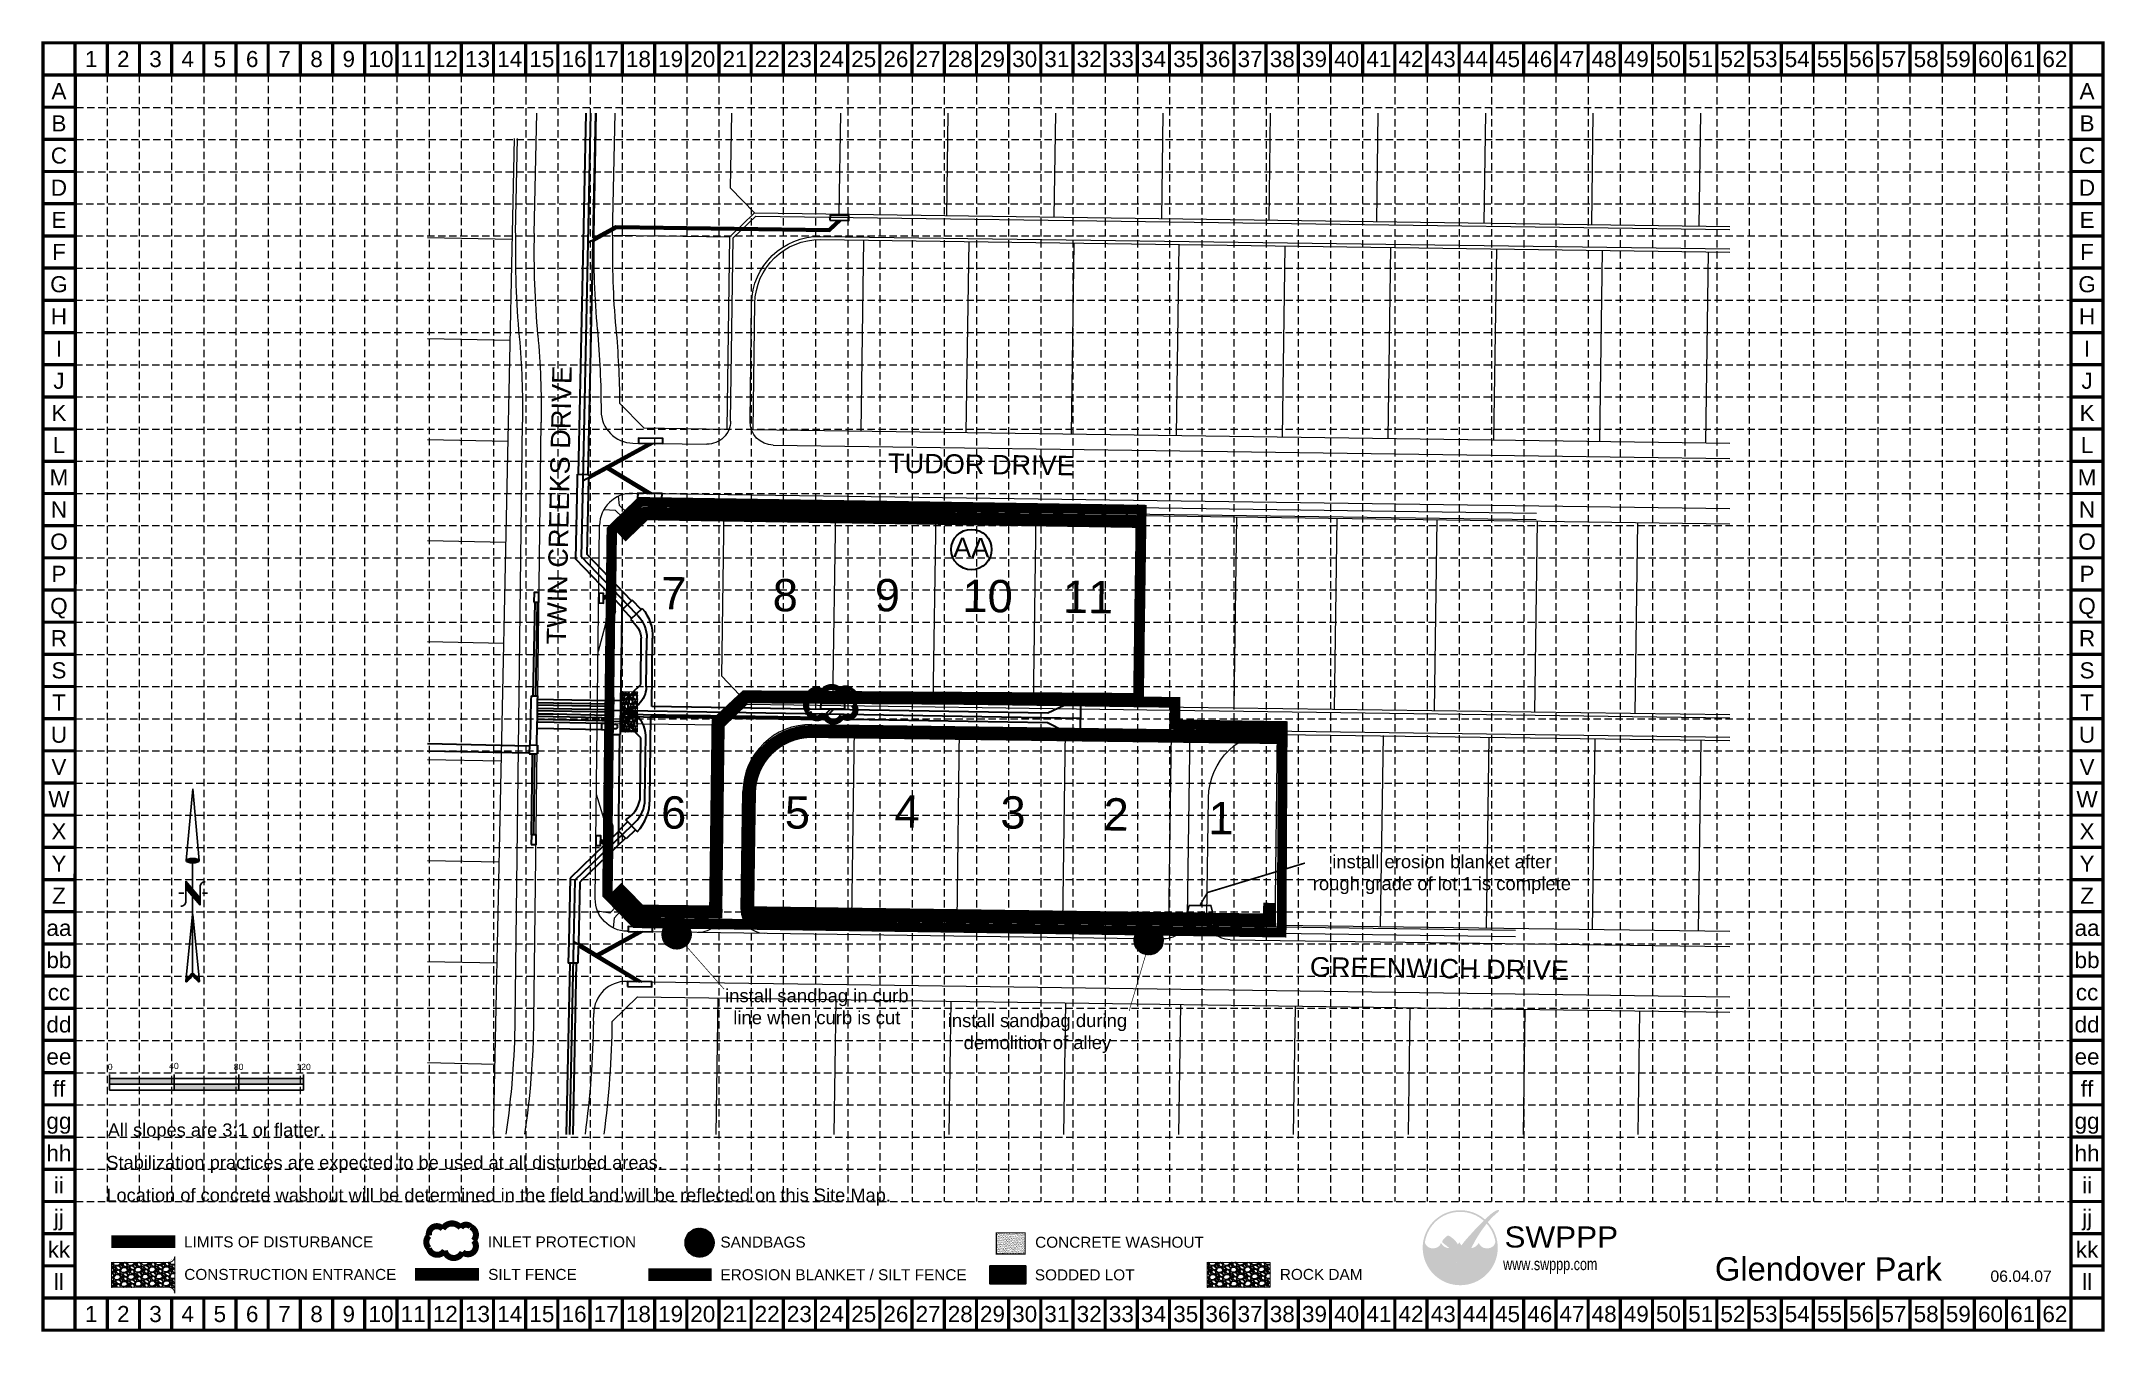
# Model space of a CAD drawing. Header units: feet. Extents: x -2630 to -1354, y -861 to -63.
import ezdxf
from ezdxf.enums import TextEntityAlignment as Align

# ---------------------------------------------------------------- set-up
doc = ezdxf.new("R2010")
doc.units = ezdxf.units.FT
doc.header["$MEASUREMENT"] = 0
for name, pattern in [('( Phantom )', [2.5, 1.25, -0.25, 0.25, -0.25, 0.25, -0.25]), ('DGN Style 3', [21.818451, 15.584608, -6.233843]), ('DGN Style 6', [29.641924, 0.015585, -6.233843, 10.909226, -6.233843, 0.015585, -6.233843]), ('HIDDEN', [0.000272143, 0.000181429, -9.07143e-05])]:
    doc.linetypes.add(name, pattern=pattern)
for name, color, linetype, lineweight in [('0693al - Block Number', 6, 'Continuous', 30), ('0693al - Easement Text', 7, 'Continuous', 0), ('0693al - Existing Lot Lines', 6, 'DGN Style 6', 0), ('0693al - Existing Pavement', 132, 'Continuous', 0), ('0693al - Lot Line', 7, 'Continuous', 0), ('0693al - P-Back of Curb', 6, 'Continuous', 13), ('0693al - Storm Sewer Thickness', 30, 'Continuous', 30), ('0693al - Street Name', 3, 'Continuous', 30), ('STORM', 5, '( Phantom )', 30)]:
    doc.layers.add(name, color=color, linetype=linetype, lineweight=lineweight)
for name, color, linetype in [('BASE', 7, 'Continuous'), ('EROSION BLANKET', 84, 'Continuous'), ('GRID', 254, 'HIDDEN'), ('LEGEND', 7, 'Continuous'), ('LIMITS OF DISTURBANCE', 1, 'DGN Style 3'), ('LOGO', 7, 'Continuous'), ('NARROW', 7, 'Continuous'), ('SANDBAGS', 90, 'Continuous'), ('SILT FENCE', 200, 'Continuous')]:
    doc.layers.add(name, color=color, linetype=linetype)
doc.styles.add("L200'", font='ARIAL.TTF', dxfattribs={"height": 0.001969})
doc.styles.add('LOGO1', font='ROCKEB.TTF', dxfattribs={"height": 25})
doc.styles.get("Standard").update_dxf_attribs({"font": 'ARIAL.TTF'})

msp = doc.modelspace()

# ---------------------------------------------------------------- texts
at = {"color": 7}
for s, p in [('0', (-2588.6, -699.4)), ('40', (-2550.7, -698.8)), ('80', (-2510.7, -699.4)), ('120', (-2472, -699.4))]:
    msp.add_text(s, height=3.84, dxfattribs=at).set_placement(p)
at = {"insert": (-1594.9, -815.2), "char_height": 14.459, "width": 141.781, "attachment_point": 1}
msp.add_mtext('Glendover Park', dxfattribs=at)
at = {"layer": '0693al - Easement Text'}
for s, p in [('7', (-2238.8, -414.5)), ('8', (-2169.8, -415.7)), ('9', (-2106.7, -415.7)), ('10', (-2044.7, -416.2)), ('11', (-1982.6, -416.8)), ('6', (-2238.8, -550.1)), ('5', (-2162.3, -550.1)), ('4', (-2094.5, -549.5)), ('3', (-2029, -550.1)), ('2', (-1965.3, -551.3)), ('1', (-1900.4, -553.6))]:
    msp.add_text(s, height=20, rotation=359.2014, dxfattribs=at).set_placement(p, align=Align.CENTER)
at = {"layer": '0693al - Street Name', "color": 7}
msp.add_text('TWIN CREEKS DRIVE', height=12, rotation=88.7992, dxfattribs=at).set_placement((-2305.3, -436.3))
for s, p in [('TUDOR DRIVE', (-2048.5, -330.8)), ('AA', (-2054.7, -382.2)), ('GREENWICH DRIVE', (-1765.3, -642.6))]:
    msp.add_text(s, height=12, rotation=359.2014, dxfattribs=at).set_placement(p, align=Align.CENTER)
at = {"layer": 'BASE'}
for s, p in [('1', (-2598.9, -74.1)), ('2', (-2579, -74.1)), ('3', (-2559.1, -74.1)), ('4', (-2539.2, -74.1)), ('5', (-2519.3, -74.1)), ('6', (-2499.3, -74.1)), ('7', (-2479.4, -74.1)), ('8', (-2459.5, -74.1)), ('9', (-2439.6, -74.1)), ('10', (-2419.7, -74.1)), ('11', (-2399.8, -74.1)), ('12', (-2379.9, -74.1)), ('13', (-2360, -74.1)), ('14', (-2340.1, -74.1)), ('15', (-2320.2, -74.1)), ('16', (-2300.3, -74.1)), ('17', (-2280.4, -74.1)), ('18', (-2260.5, -74.1)), ('19', (-2240.6, -74.1)), ('20', (-2220.7, -74.1)), ('21', (-2200.8, -74.1)), ('22', (-2180.9, -74.1)), ('23', (-2161, -74.1)), ('24', (-2141.1, -74.1)), ('25', (-2121.2, -74.1)), ('26', (-2101.3, -74.1)), ('27', (-2081.4, -74.1)), ('28', (-2061.5, -74.1)), ('29', (-2041.6, -74.1)), ('30', (-2021.7, -74.1)), ('31', (-2001.8, -74.1)), ('32', (-1981.8, -74.1)), ('33', (-1961.9, -74.1)), ('34', (-1942, -74.1)), ('35', (-1922.1, -74.1)), ('36', (-1902.2, -74.1)), ('37', (-1882.3, -74.1)), ('38', (-1862.4, -74.1)), ('39', (-1842.5, -74.1)), ('40', (-1822.6, -74.1)), ('41', (-1802.7, -74.1)), ('42', (-1782.8, -74.1)), ('43', (-1762.9, -74.1)), ('44', (-1743, -74.1)), ('45', (-1723.1, -74.1)), ('46', (-1703.2, -74.1)), ('47', (-1683.3, -74.1)), ('48', (-1663.4, -74.1)), ('49', (-1643.5, -74.1)), ('50', (-1623.6, -74.1)), ('51', (-1603.7, -74.1)), ('52', (-1583.8, -74.1)), ('53', (-1563.9, -74.1)), ('54', (-1544, -74.1)), ('55', (-1524.1, -74.1)), ('56', (-1504.2, -74.1)), ('57', (-1484.2, -74.1)), ('58', (-1464.3, -74.1)), ('59', (-1444.4, -74.1)), ('60', (-1424.5, -74.1)), ('61', (-1404.6, -74.1)), ('62', (-1384.7, -74.1)), ('A', (-2618.8, -94)), ('A', (-1364.8, -94)), ('B', (-2618.8, -113.9)), ('B', (-1364.8, -113.9)), ('C', (-2618.8, -133.8)), ('C', (-1364.8, -133.8)), ('D', (-2618.8, -153.7)), ('D', (-1364.8, -153.7)), ('E', (-2618.8, -173.6)), ('E', (-1364.8, -173.6)), ('F', (-2618.8, -193.5)), ('F', (-1364.8, -193.5)), ('G', (-2618.8, -213.4)), ('G', (-1364.8, -213.4)), ('H', (-2618.8, -233.3)), ('H', (-1364.8, -233.3)), ('I', (-2618.8, -253.2)), ('I', (-1364.8, -253.2)), ('J', (-2618.8, -273.1)), ('J', (-1364.8, -273.1)), ('K', (-2618.8, -293)), ('K', (-1364.8, -293)), ('L', (-2618.8, -312.9)), ('L', (-1364.8, -312.9)), ('M', (-2618.8, -332.8)), ('M', (-1364.8, -332.8)), ('N', (-2618.8, -352.7)), ('N', (-1364.8, -352.7)), ('O', (-2618.8, -372.6)), ('O', (-1364.8, -372.6)), ('P', (-2618.8, -392.5)), ('P', (-1364.8, -392.5)), ('Q', (-2618.8, -412.4)), ('Q', (-1364.8, -412.4)), ('R', (-2618.8, -432.3)), ('R', (-1364.8, -432.3)), ('S', (-2618.8, -452.2)), ('S', (-1364.8, -452.2)), ('T', (-2618.8, -472.1)), ('T', (-1364.8, -472.1)), ('U', (-2618.8, -492)), ('U', (-1364.8, -492)), ('V', (-2618.8, -512)), ('V', (-1364.8, -512)), ('W', (-2618.8, -531.9)), ('W', (-1364.8, -531.9)), ('X', (-2618.8, -551.8)), ('X', (-1364.8, -551.8)), ('Y', (-2618.8, -571.7)), ('Y', (-1364.8, -571.7)), ('Z', (-2618.8, -591.6)), ('Z', (-1364.8, -591.6)), ('aa', (-2618.8, -611.5)), ('aa', (-1364.8, -611.5)), ('bb', (-2618.8, -631.4)), ('bb', (-1364.8, -631.4)), ('cc', (-2618.8, -651.3)), ('cc', (-1364.8, -651.3)), ('dd', (-2618.8, -671.2)), ('dd', (-1364.8, -671.2)), ('ee', (-2618.8, -691.1)), ('ee', (-1364.8, -691.1)), ('ff', (-2618.8, -711)), ('ff', (-1364.8, -711)), ('gg', (-2618.8, -730.9)), ('gg', (-1364.8, -730.9)), ('hh', (-2618.8, -750.8)), ('hh', (-1364.8, -750.8)), ('ii', (-2618.8, -770.7)), ('ii', (-1364.8, -770.7)), ('jj', (-2618.8, -790.6)), ('jj', (-1364.8, -790.6)), ('kk', (-2618.8, -810.5)), ('kk', (-1364.8, -810.5)), ('ll', (-2618.8, -830.4)), ('ll', (-1364.8, -830.4)), ('1', (-2598.9, -850.3)), ('2', (-2579, -850.3)), ('3', (-2559.1, -850.3)), ('4', (-2539.2, -850.3)), ('5', (-2519.3, -850.3)), ('6', (-2499.3, -850.3)), ('7', (-2479.4, -850.3)), ('8', (-2459.5, -850.3)), ('9', (-2439.6, -850.3)), ('10', (-2419.7, -850.3)), ('11', (-2399.8, -850.3)), ('12', (-2379.9, -850.3)), ('13', (-2360, -850.3)), ('14', (-2340.1, -850.3)), ('15', (-2320.2, -850.3)), ('16', (-2300.3, -850.3)), ('17', (-2280.4, -850.3)), ('18', (-2260.5, -850.3)), ('19', (-2240.6, -850.3)), ('20', (-2220.7, -850.3)), ('21', (-2200.8, -850.3)), ('22', (-2180.9, -850.3)), ('23', (-2161, -850.3)), ('24', (-2141.1, -850.3)), ('25', (-2121.2, -850.3)), ('26', (-2101.3, -850.3)), ('27', (-2081.4, -850.3)), ('28', (-2061.5, -850.3)), ('29', (-2041.6, -850.3)), ('30', (-2021.7, -850.3)), ('31', (-2001.8, -850.3)), ('32', (-1981.8, -850.3)), ('33', (-1961.9, -850.3)), ('34', (-1942, -850.3)), ('35', (-1922.1, -850.3)), ('36', (-1902.2, -850.3)), ('37', (-1882.3, -850.3)), ('38', (-1862.4, -850.3)), ('39', (-1842.5, -850.3)), ('40', (-1822.6, -850.3)), ('41', (-1802.7, -850.3)), ('42', (-1782.8, -850.3)), ('43', (-1762.9, -850.3)), ('44', (-1743, -850.3)), ('45', (-1723.1, -850.3)), ('46', (-1703.2, -850.3)), ('47', (-1683.3, -850.3)), ('48', (-1663.4, -850.3)), ('49', (-1643.5, -850.3)), ('50', (-1623.6, -850.3)), ('51', (-1603.7, -850.3)), ('52', (-1583.8, -850.3)), ('53', (-1563.9, -850.3)), ('54', (-1544, -850.3)), ('55', (-1524.1, -850.3)), ('56', (-1504.2, -850.3)), ('57', (-1484.2, -850.3)), ('58', (-1464.3, -850.3)), ('59', (-1444.4, -850.3)), ('60', (-1424.5, -850.3)), ('61', (-1404.6, -850.3)), ('62', (-1384.7, -850.3))]:
    msp.add_text(s, height=9.95, dxfattribs=at).set_placement(p, align=Align.MIDDLE_CENTER)
at = {"layer": 'BASE', "color": 7, "style": "L200'"}
for s, p in [('All slopes are 3:1 or flatter.', (-2588.6, -740.5)), ('Stabilization practices are expected to be used at all disturbed areas.', (-2589.5, -760.6)), ('Location of concrete washout will be determined in the field and will be reflected on this Site Map.', (-2589.5, -780.8))]:
    msp.add_text(s, height=8.072, dxfattribs=at).set_placement(p)
at = {"layer": 'BASE'}
msp.add_text('06.04.07', height=6.97, dxfattribs=at).set_placement((-1405.6, -830.4), align=Align.CENTER)
at = {"layer": 'EROSION BLANKET', "color": 7, "linetype": 'Continuous', "lineweight": 13, "ltscale": 40, "char_height": 8.16, "attachment_point": 2}
for s, insert, width in [('install erosion blanket after rough grade of lot 1 is complete', (-1763.7, -566.4), 166.573), ('install sandbag in curb line when curb is cut', (-2150.2, -649.3), 114.669), ('install sandbag during demolition of alley', (-2013.8, -664.7), 110.824)]:
    msp.add_mtext(s, dxfattribs=dict(at, insert=insert, width=width))
at = {"layer": 'LEGEND', "style": "L200'"}
for s, height, p in [('LIMITS OF DISTURBANCE', 6.787, (-2541.4, -809.1)), ('INLET PROTECTION', 6.787, (-2353.6, -809.1)), ('SANDBAGS', 6.79, (-2209.8, -809.2)), ('CONCRETE WASHOUT', 6.787, (-2015.2, -809.3)), ('CONSTRUCTION ENTRANCE', 6.787, (-2541.3, -829.2)), ('SILT FENCE', 6.79, (-2353.4, -829.2)), ('EROSION BLANKET / SILT FENCE', 6.787, (-2209.8, -829.4)), ('SODDED LOT', 6.79, (-2015.4, -829.5)), ('ROCK DAM', 6.79, (-1863.9, -829.2))]:
    msp.add_text(s, height=height, dxfattribs=at).set_placement(p)

# ---------------------------------------------------------------- blocks, each defined once
blk = doc.blocks.new('North Arrow')
at = {"layer": 'NARROW'}
for p, q in [((0, 0), (22.36, 2)), ((0, 0), (22.33, -2.02)), ((28.77, -2.09), (34.02, 2.32)), ((36.18, 2.33), (30.46, 2.33)), ((36.16, 2.32), (31.04, -2.09)), ((32.43, 3.06), (32.43, 4.63)), ((39.1, 0.01), (59.96, 2.11)), ((31.2, -0.05), (21.66, -0.05)), ((21.66, -0.05), (21.66, -0.05)), ((28.77, -2.09), (34.95, -2.09)), ((32.43, -4.26), (32.43, -2.8)), ((57.45, -0.05), (33.41, -0.05)), ((59.83, -2.14), (39.04, -0.01)), ((57.69, -0.03), (57.77, -0.01)), ((57.77, -0.05), (57.69, -0.03))]:
    blk.add_line(p, q, dxfattribs=at)
blk.add_lwpolyline([(22.36, -2.03), (22.59, -1.93, 0.091577), (22.87, -1.44, 0.048306), (23.03, -0.75), (23.07, -0.01), (23.01, 0.82, 0.048306), (22.87, 1.42, 0.091577), (22.59, 1.91), (22.36, 2.01), (22.14, 1.91, 0.091577), (21.86, 1.42, 0.048306), (21.72, 0.82), (21.66, -0.01), (21.72, -0.83, 0.048306), (21.86, -1.44, 0.091577), (22.14, -1.93)], format="xyb", close=True, dxfattribs=at)
for points in [[(57.46, -0.03), (57.44, 0.08, -0.066818), (57.67, 0.47, -0.03073), (58.01, 0.84), (58.52, 1.29), (59.07, 1.7, -0.03073), (59.5, 1.95, -0.066818), (59.93, 2.1), (60.04, 2.06)], [(60.04, 2.06), (60.05, 1.95, -0.066818), (59.82, 1.56, -0.03073), (59.43, 1.14), (58.97, 0.74), (58.42, 0.33, -0.03073), (57.99, 0.08, -0.036692), (57.76, -0.02)], [(57.46, -0.04), (57.44, -0.15, 0.066818), (57.67, -0.54, 0.03073), (58.01, -0.9), (58.52, -1.36), (59.07, -1.77, 0.03073), (59.5, -2.02, 0.066818), (59.93, -2.17), (60.04, -2.13)], [(60.04, -2.13), (60.05, -2.01, 0.066818), (59.82, -1.63, 0.03073), (59.43, -1.2), (58.97, -0.8), (58.42, -0.4, 0.03073), (57.99, -0.15, 0.036692), (57.76, -0.05)]]:
    blk.add_lwpolyline(points, format="xyb", dxfattribs=at)
for centre, start, end in [((30.46, 3.86), 178.8769, 270), ((34.95, -3.62), 358.8769, 90)]:
    blk.add_arc(centre, 1.53, start, end, dxfattribs=at)
for points in [[(23.03, -0.76), (21.67, -0.05), (23.07, -0.05), (21.72, 0.82)], [(23.07, -0.05), (21.72, 0.82), (23.02, 0.75), (21.85, 1.42)], [(23.02, 0.75), (21.85, 1.42), (22.87, 1.44), (22.14, 1.91)], [(22.87, 1.44), (22.14, 1.91), (22.59, 1.91), (22.36, 2)], [(31.05, -2.09), (36.15, 2.36), (28.75, -2.06), (34.01, 2.36)], [(57.44, 0.08), (57.7, -0.01), (57.5, 0.21), (57.77, -0.01)], [(57.45, -0.04), (57.69, -0.02), (57.44, 0.08), (57.7, -0.01)], [(57.5, 0.21), (57.77, -0.01), (57.6, 0.39), (57.94, 0.06)], [(57.6, 0.39), (57.94, 0.06), (57.68, 0.5), (58.07, 0.13)], [(57.68, 0.5), (58.07, 0.13), (57.84, 0.66), (58.29, 0.26)], [(57.84, 0.66), (58.29, 0.26), (58.03, 0.86), (58.52, 0.41)], [(58.03, 0.86), (58.52, 0.41), (58.26, 1.07), (58.73, 0.57)], [(58.26, 1.07), (58.73, 0.57), (58.52, 1.3), (59.05, 0.81)], [(58.52, 1.3), (59.05, 0.81), (58.7, 1.42), (59.26, 0.99)], [(59.26, 1), (58.69, 1.42), (59.45, 1.15), (59, 1.65)], [(59.45, 1.15), (59, 1.65), (59.62, 1.34), (59.28, 1.82)], [(59.62, 1.34), (59.28, 1.82), (59.81, 1.55), (59.49, 1.95)], [(59.81, 1.55), (59.49, 1.95), (59.93, 1.73), (59.69, 2.04)], [(59.93, 1.73), (59.69, 2.04), (60.05, 1.94), (59.93, 2.1)], [(60.05, 1.94), (59.93, 2.1), (60.04, 2.06)], [(22.87, -1.44), (21.72, -0.87), (23.03, -0.76), (21.67, -0.05)], [(22.58, -1.93), (21.86, -1.45), (22.87, -1.44), (21.72, -0.87)], [(22.36, -2.01), (22.14, -1.93), (22.58, -1.93), (21.86, -1.45)], [(57.44, -0.14), (57.69, -0.02), (57.45, -0.04), (57.69, -0.02)], [(57.46, -0.19), (57.7, -0.03), (57.44, -0.14), (57.69, -0.02)], [(57.53, -0.33), (57.76, -0.05), (57.46, -0.19), (57.7, -0.03)], [(57.63, -0.48), (57.9, -0.1), (57.53, -0.33), (57.76, -0.05)], [(57.78, -0.66), (58.09, -0.2), (57.63, -0.48), (57.9, -0.1)], [(57.97, -0.87), (58.34, -0.35), (57.78, -0.66), (58.09, -0.2)], [(58.24, -1.11), (58.61, -0.54), (57.97, -0.87), (58.34, -0.35)], [(58.61, -1.43), (58.93, -0.77), (58.24, -1.11), (58.61, -0.54)], [(58.91, -1.64), (59.2, -1), (58.61, -1.43), (58.93, -0.77)], [(59.12, -1.79), (59.57, -1.36), (58.92, -1.65), (59.2, -1.01)], [(59.35, -1.93), (59.81, -1.62), (59.12, -1.79), (59.57, -1.36)], [(59.54, -1.32), (59.41, -1.18), (59.21, -1.01)], [(59.58, -2.05), (59.93, -1.79), (59.35, -1.93), (59.81, -1.62)], [(59.78, -2.13), (60.05, -2.01), (59.58, -2.05), (59.93, -1.79)], [(59.92, -2.17), (60.04, -2.13), (59.78, -2.13), (60.05, -2.01)]]:
    blk.add_solid(points, dxfattribs=at)
blk = doc.blocks.new('new logo')
at = {"layer": 'LOGO'}
h = blk.add_hatch(color=170, dxfattribs=at)
h.paths.add_polyline_path([(67.4, 44.1), (66.8, 44.7), (66.3, 45.2), (66, 45.8), (65.5, 46.4), (65.1, 47.2), (64.7, 47.9), (64.4, 48.5), (64.2, 49), (63.9, 49.6), (63.7, 50.1), (63.3, 51), (62.9, 52), (62.6, 52.8), (62.4, 53.3), (62.2, 53.7), (62.1, 54.2), (61.9, 54.7), (61.7, 55.2), (61.5, 55.7), (61.3, 56.3), (61, 56.8), (60.8, 57.4), (60.5, 57.9), (60.2, 58.5), (60, 59.1), (59.7, 59.6), (59.3, 60.2), (59, 60.8), (58.7, 61.3), (58.3, 61.9), (58, 62.4), (57.6, 62.9), (57.3, 63.4), (56.9, 63.9), (56.6, 64.3), (56.3, 64.7), (55.9, 65.1), (55.6, 65.5), (55.2, 65.9), (54.9, 66.2), (54, 66.2), (52.9, 66.3), (52, 66.5), (51.5, 66.6), (50.9, 66.8), (50.3, 67), (49.4, 67.4), (48.3, 67.9), (47.3, 68.6), (46.5, 69.3), (45.7, 70), (45, 70.8), (44.4, 71.5), (44, 72.2), (43.6, 72.7), (43.4, 72.9), (43.2, 73.2), (43.1, 73.4), (43, 73.5), (42.8, 73.7), (42.7, 73.7), (42.7, 73.8), (42.6, 73.8), (42.5, 73.7), (42.5, 73.6), (42.4, 73.5), (42.4, 73.4), (42.3, 73.2), (42.2, 72.8), (42, 72.1), (41.7, 71.5), (41.4, 70.9), (41, 70.3), (40.5, 69.8), (40, 69.2), (39.4, 68.7), (38.8, 68.2), (38.1, 67.7), (37.3, 67.3), (36.5, 66.9), (35.7, 66.6), (34.9, 66.3), (34, 66.1), (33, 66), (31.9, 65.9), (30.8, 65.9), (29.6, 65.9), (28.6, 66), (27.6, 66.1), (26.7, 66.4), (25.8, 66.7), (25, 67.1), (24.1, 67.6), (23.2, 68.2), (22.4, 68.9), (21.8, 69.5), (21.4, 69.9), (21, 70.4), (20.6, 70.9), (20.2, 71.5), (19.9, 72.1), (19.5, 72.9), (19.2, 73.8), (18.9, 74.8, -0.595729), (106.3, 106.8), (107, 107.5), (107.5, 108), (108.1, 108.6, 37.93689), (112.3, 104.5), (112.1, 104.2), (111.6, 103.7), (111.1, 103.1), (110.6, 102.5, -0.146449), (123.6, 75), (123.3, 74.5), (123.1, 74), (122.9, 73.5), (122.8, 73.1), (122.5, 72.4), (122.2, 71.7), (121.9, 71.1), (121.5, 70.5), (121.1, 70), (120.7, 69.5), (120.2, 69), (119.6, 68.6), (119, 68.1), (118.4, 67.7), (117.8, 67.4), (117.1, 67), (116.5, 66.7), (115.8, 66.5), (115, 66.3), (114.3, 66.1), (113.5, 66), (112.7, 65.9), (111.9, 65.8), (111.1, 65.8), (110.3, 65.8), (109.4, 65.9), (108.6, 66), (107.7, 66.2), (106.8, 66.4), (105.9, 66.7), (105.1, 67.1), (104.3, 67.5), (103.5, 68), (102.8, 68.6), (102.1, 69.3), (101.4, 70), (100.8, 70.7), (100.2, 71.4), (99.8, 72), (99.5, 72.5), (99.4, 72.8), (99.3, 73), (99.1, 73.2), (99, 73.4), (98.9, 73.5), (98.8, 73.6), (98.7, 73.6), (98.6, 73.6), (98.5, 73.5), (98.4, 73.4), (98.4, 73.3), (98.3, 73.2), (98.2, 73), (98.1, 72.8), (97.8, 72.4), (97.4, 71.8), (96.9, 71.1), (96.4, 70.5), (95.9, 70.1), (95.4, 69.6), (94.8, 69.1), (94.2, 68.6), (93.5, 68.2), (92.8, 67.7), (91.9, 67.3), (91, 66.9), (90.1, 66.6), (89.4, 66.4), (88.6, 66.2), (87.8, 66.1), (87.6, 65.6), (87.4, 65.1), (87.1, 64.4), (86.9, 63.8), (86.6, 63), (86.3, 62.2), (85.9, 61.3), (85.6, 60.4), (85.3, 59.5), (84.9, 58.6), (84.6, 57.7), (84.2, 56.7), (83.9, 55.8), (83.5, 54.9), (83.2, 54), (82.9, 53.2), (82.6, 52.4), (82.3, 51.6), (82.1, 51), (81.9, 50.3), (81.6, 49.8), (81.3, 48.9), (80.9, 48.1), (80.5, 47.3), (80.1, 46.6), (79.6, 45.9), (79.1, 45.4), (78.6, 44.8), (78.1, 44.3), (77.6, 43.9), (77, 43.5), (76.5, 43.1), (75.9, 42.8), (75.3, 42.6), (74.6, 42.3), (73.7, 42.1), (73, 41.9), (72.2, 41.9), (71.6, 42), (70.9, 42.2), (70.1, 42.5), (69.4, 42.8), (68.7, 43.1), (68, 43.5)])
h.paths.add_polyline_path([(71.8, 72), (70.7, 73.9), (70.1, 75.2), (69.7, 74.3), (68.7, 72.6), (67.9, 71.7), (67.9, 71.5), (68.1, 71.2), (68.3, 71), (68.4, 70.8), (68.5, 70.6), (68.7, 70.4), (68.8, 70.2), (68.9, 70.1), (69, 70), (69.1, 69.8), (69.3, 69.7), (69.4, 69.7), (69.5, 69.6), (69.6, 69.5), (69.7, 69.5), (69.8, 69.4), (69.9, 69.4), (70.1, 69.3), (70.2, 69.3), (70.3, 69.2), (70.4, 69.2), (70.5, 69.2), (70.6, 69.2), (70.8, 69.2), (70.9, 69.2), (71, 69.2), (71.1, 69.2), (71.2, 69.2), (71.3, 69.2), (71.4, 69.2), (71.5, 69.2), (71.6, 69.2), (71.7, 69.3), (71.8, 69.3), (71.9, 69.3), (72, 69.4), (72.1, 69.5), (72.2, 69.5), (72.3, 69.6), (72.5, 69.6), (72.6, 69.7), (72.7, 69.8), (72.8, 69.9), (72.9, 70), (73, 70.1), (73.1, 70.2), (73.2, 70.3), (73.3, 70.4), (72.5, 71.1)], flags=17)
blk.add_hatch(color=240, dxfattribs=at).paths.add_polyline_path([(117.7, 117.3), (118.9, 118.2), (119.8, 118.9), (120.6, 119.5), (121.3, 119.9), (121.9, 120.3), (122.4, 120.6), (122.8, 120.9), (123.1, 121.1), (123.4, 121.3), (123.7, 121.4), (124, 121.6), (124.2, 121.7), (124.4, 121.8), (124.6, 121.9), (124.8, 121.9), (125, 122), (125.2, 122.1), (125.4, 122.2), (125.6, 122.2), (125.8, 122.3), (125.9, 122.4), (126.1, 122.4), (126.3, 122.5), (126.4, 122.5), (126.6, 122.6), (126.7, 122.6), (126.8, 122.7), (126.9, 122.7), (127.1, 122.7), (127.2, 122.8), (127.3, 122.8), (127.4, 122.8), (127.5, 122.8), (127.6, 122.8), (127.7, 122.8), (127.8, 122.8), (127.9, 122.8), (128, 122.8), (128.1, 122.8), (128.1, 122.8), (128.2, 122.8), (128.3, 122.8), (128.4, 122.8), (128.4, 122.7), (128.5, 122.7), (128.5, 122.7), (128.6, 122.7), (128.6, 122.6), (128.7, 122.6), (128.7, 122.6), (128.7, 122.5), (128.7, 122.5), (128.8, 122.4), (128.8, 122.4), (128.8, 122.3), (128.8, 122.3), (128.8, 122.2), (128.8, 122.1), (128.8, 122.1), (128.8, 122), (128.8, 121.9), (128.8, 121.8), (128.8, 121.8), (128.8, 121.7), (128.8, 121.6), (128.7, 121.5), (128.7, 121.4), (128.7, 121.3), (128.6, 121.3), (128.6, 121.2), (128.5, 121.1), (128.4, 121), (128.4, 120.8), (128.3, 120.7), (128.2, 120.6), (128.1, 120.4), (128, 120.3), (127.8, 120.1), (127.7, 120), (127.6, 119.8), (127.4, 119.6), (127.3, 119.4), (127.1, 119.2), (126.8, 119), (126.6, 118.8), (126.3, 118.5), (125.9, 118.2), (125.5, 117.9), (125.1, 117.5), (124.6, 117), (124, 116.6), (123.5, 116.1), (122.9, 115.6), (122.3, 115.1), (121.7, 114.5), (121.1, 114), (120.6, 113.5), (120, 113), (119.5, 112.5), (119, 112), (118.5, 111.5), (118, 111), (117.5, 110.5), (117, 109.9), (116.5, 109.4), (116, 108.8), (115.5, 108.3), (115, 107.7), (114.5, 107.1), (114, 106.6), (113.5, 106), (113, 105.4), (112.5, 104.8), (112.1, 104.2), (111.6, 103.7), (111.1, 103.1), (110.6, 102.4), (110.1, 101.8), (109.6, 101.1), (109, 100.4), (108.5, 99.7), (107.9, 98.9), (107.3, 98.1), (106.7, 97.3), (106, 96.4), (105.4, 95.6), (104.8, 94.7), (104.2, 93.9), (103.6, 93.1), (103.1, 92.3), (102.5, 91.5), (102, 90.6), (101.4, 89.8), (100.9, 89), (100.3, 88.2), (99.8, 87.3), (99.2, 86.5), (98.6, 85.6), (98.1, 84.7), (97.5, 83.8), (96.9, 82.9), (96.4, 82), (95.9, 81.1), (95.4, 80.3), (94.9, 79.5), (94.5, 78.7), (94, 78), (93.6, 77.2), (93.2, 76.5), (92.8, 75.8), (92.4, 75), (92, 74.3), (91.6, 73.5), (91.2, 72.8), (90.8, 72), (90.4, 71.3), (90, 70.6), (89.6, 69.9), (89.3, 69.3), (89, 68.7), (88.8, 68.2), (88.5, 67.7), (88.3, 67.3), (88.1, 66.9), (88, 66.5), (87.8, 66.1), (87.6, 65.6), (87.4, 65.1), (87.1, 64.4), (86.9, 63.8), (86.6, 63), (86.3, 62.2), (85.9, 61.3), (85.6, 60.4), (85.3, 59.5), (84.9, 58.6), (84.6, 57.7), (84.2, 56.7), (83.9, 55.8), (83.5, 54.9), (83.2, 54), (82.9, 53.2), (82.6, 52.4), (82.3, 51.6), (82.1, 51), (81.9, 50.3), (81.6, 49.8), (81.4, 49.2), (81.2, 48.7), (81, 48.3), (80.8, 47.9), (80.6, 47.5), (80.4, 47.1), (80.2, 46.7), (80, 46.4), (79.7, 46.1), (79.5, 45.8), (79.2, 45.5), (79, 45.2), (78.7, 44.9), (78.5, 44.7), (78.2, 44.4), (78, 44.2), (77.7, 44), (77.4, 43.8), (77.2, 43.6), (76.9, 43.4), (76.6, 43.2), (76.3, 43), (76, 42.9), (75.7, 42.7), (75.5, 42.6), (75.2, 42.5), (74.9, 42.4), (74.6, 42.3), (74.3, 42.2), (74, 42.1), (73.8, 42.1), (73.5, 42), (73.2, 42), (73, 41.9), (72.7, 41.9), (72.5, 41.9), (72.2, 41.9), (72, 42), (71.8, 42), (71.5, 42.1), (71.3, 42.1), (71.1, 42.2), (70.8, 42.2), (70.6, 42.3), (70.4, 42.4), (70.1, 42.5), (69.9, 42.6), (69.6, 42.7), (69.4, 42.8), (69.2, 42.9), (68.9, 43), (68.7, 43.1), (68.5, 43.2), (68.2, 43.4), (68, 43.6), (67.8, 43.7), (67.6, 43.9), (67.4, 44.1), (67.2, 44.3), (67, 44.5), (66.8, 44.7), (66.6, 44.9), (66.5, 45.1), (66.3, 45.4), (66.1, 45.6), (65.9, 45.9), (65.7, 46.2), (65.4, 46.6), (65.2, 47), (65, 47.4), (64.7, 47.9), (64.4, 48.5), (64.2, 49), (63.9, 49.6), (63.7, 50.1), (63.4, 50.7), (63.2, 51.3), (63, 51.8), (62.8, 52.3), (62.6, 52.8), (62.4, 53.3), (62.2, 53.7), (62.1, 54.2), (61.9, 54.7), (61.7, 55.2), (61.5, 55.7), (61.3, 56.3), (61, 56.8), (60.8, 57.4), (60.5, 57.9), (60.2, 58.5), (60, 59.1), (59.7, 59.6), (59.3, 60.2), (59, 60.8), (58.7, 61.3), (58.3, 61.9), (58, 62.4), (57.6, 62.9), (57.3, 63.4), (56.9, 63.9), (56.6, 64.3), (56.3, 64.7), (55.9, 65.1), (55.6, 65.5), (55.2, 65.9), (54.9, 66.3), (54.5, 66.6), (54.1, 67), (53.7, 67.4), (53.3, 67.8), (52.8, 68.1), (52.4, 68.5), (51.9, 68.9), (51.4, 69.3), (50.9, 69.7), (50.5, 70), (50, 70.4), (49.5, 70.8), (49.1, 71.1), (48.7, 71.5), (48.2, 71.8), (47.8, 72.1), (47.5, 72.4), (47.1, 72.7), (46.8, 72.9), (46.6, 73.1), (46.3, 73.3), (46.1, 73.5), (45.9, 73.6), (45.7, 73.8), (45.6, 73.9), (45.5, 74), (45.3, 74.2), (45.2, 74.3), (45.1, 74.4), (45, 74.6), (45, 74.7), (44.9, 74.8), (44.8, 75), (44.8, 75.1), (44.8, 75.2), (44.7, 75.4), (44.7, 75.5), (44.7, 75.7), (44.7, 75.8), (44.7, 76), (44.7, 76.1), (44.7, 76.3), (44.8, 76.4), (44.8, 76.6), (44.9, 76.7), (44.9, 76.9), (45, 77.1), (45.1, 77.2), (45.2, 77.4), (45.3, 77.6), (45.4, 77.8), (45.6, 78), (45.7, 78.2), (45.9, 78.5), (46.1, 78.7), (46.3, 79), (46.6, 79.3), (46.8, 79.5), (47.1, 79.8), (47.3, 80.1), (47.6, 80.4), (47.9, 80.7), (48.2, 81), (48.5, 81.3), (48.8, 81.6), (49.2, 81.9), (49.5, 82.2), (49.8, 82.5), (50.1, 82.7), (50.4, 83), (50.7, 83.2), (51, 83.4), (51.2, 83.6), (51.5, 83.8), (51.7, 83.9), (51.9, 84.1), (52.1, 84.2), (52.2, 84.3), (52.4, 84.4), (52.5, 84.5), (52.7, 84.5), (52.8, 84.6), (53, 84.6), (53.1, 84.6), (53.2, 84.7), (53.3, 84.7), (53.5, 84.7), (53.6, 84.7), (53.7, 84.7), (53.8, 84.7), (54, 84.7), (54.1, 84.6), (54.2, 84.6), (54.3, 84.5), (54.5, 84.5), (54.6, 84.4), (54.7, 84.4), (54.9, 84.3), (55, 84.2), (55.2, 84.1), (55.3, 84.1), (55.5, 84), (55.7, 83.9), (55.9, 83.7), (56.1, 83.6), (56.4, 83.4), (56.7, 83.2), (57, 83), (57.3, 82.8), (57.7, 82.5), (58, 82.3), (58.4, 82), (58.8, 81.7), (59.2, 81.4), (59.6, 81.1), (60, 80.8), (60.4, 80.5), (60.8, 80.2), (61.2, 79.9), (61.5, 79.6), (61.9, 79.3), (62.3, 78.9), (62.6, 78.6), (63, 78.3), (63.3, 77.9), (63.7, 77.5), (64, 77.2), (64.3, 76.8), (64.6, 76.4), (64.9, 76), (65.2, 75.6), (65.5, 75.2), (65.8, 74.8), (66.1, 74.4), (66.4, 74), (66.7, 73.6), (66.9, 73.2), (67.2, 72.8), (67.4, 72.5), (67.6, 72.1), (67.8, 71.8), (67.9, 71.5), (68.1, 71.2), (68.3, 71), (68.4, 70.8), (68.5, 70.6), (68.7, 70.4), (68.8, 70.2), (68.9, 70.1), (69, 70), (69.1, 69.8), (69.3, 69.7), (69.4, 69.7), (69.5, 69.6), (69.6, 69.5), (69.7, 69.5), (69.8, 69.4), (69.9, 69.4), (70.1, 69.3), (70.2, 69.3), (70.3, 69.2), (70.4, 69.2), (70.5, 69.2), (70.6, 69.2), (70.8, 69.2), (70.9, 69.2), (71, 69.2), (71.1, 69.2), (71.2, 69.2), (71.3, 69.2), (71.4, 69.2), (71.5, 69.2), (71.6, 69.2), (71.7, 69.3), (71.8, 69.3), (71.9, 69.3), (72, 69.4), (72.1, 69.5), (72.2, 69.5), (72.3, 69.6), (72.5, 69.6), (72.6, 69.7), (72.7, 69.8), (72.8, 69.9), (72.9, 70), (73, 70.1), (73.1, 70.2), (73.2, 70.3), (73.3, 70.5), (73.5, 70.6), (73.6, 70.8), (73.7, 70.9), (73.9, 71.1), (74, 71.3), (74.2, 71.5), (74.3, 71.8), (74.5, 72), (74.7, 72.3), (74.9, 72.6), (75.1, 72.8), (75.3, 73.1), (75.6, 73.5), (75.8, 73.8), (76.1, 74.1), (76.4, 74.5), (76.7, 74.9), (77, 75.3), (77.3, 75.7), (77.7, 76.1), (78, 76.5), (78.4, 77), (78.8, 77.4), (79.2, 77.9), (79.6, 78.4), (80, 78.9), (80.5, 79.5), (81, 80), (81.5, 80.6), (82, 81.1), (82.5, 81.7), (83, 82.3), (83.6, 82.9), (84.1, 83.5), (84.7, 84.1), (85.2, 84.7), (85.7, 85.3), (86.2, 85.8), (86.7, 86.4), (87.2, 86.9), (87.7, 87.4), (88.1, 87.9), (88.6, 88.5), (89.1, 89), (89.5, 89.5), (90, 90.1), (90.5, 90.6), (91, 91.2), (91.5, 91.7), (92.1, 92.3), (92.6, 92.9), (93.2, 93.5), (93.8, 94.1), (94.4, 94.8), (95, 95.4), (95.6, 96), (96.3, 96.7), (96.9, 97.3), (97.6, 98), (98.2, 98.6), (98.8, 99.2), (99.4, 99.8), (100, 100.3), (100.5, 100.9), (101.1, 101.4), (101.6, 102), (102.1, 102.5), (102.7, 103.1), (103.2, 103.6), (103.7, 104.1), (104.2, 104.7), (104.8, 105.2), (105.3, 105.8), (105.9, 106.3), (106.4, 106.9), (107, 107.5), (107.5, 108), (108.1, 108.6), (108.7, 109.2), (109.3, 109.8), (109.9, 110.3), (110.4, 110.9), (111, 111.5), (111.6, 112), (112.2, 112.6), (112.8, 113.1), (113.4, 113.6), (114, 114.2), (114.6, 114.7), (115.3, 115.3), (116, 115.9), (116.8, 116.6)])
at = {"layer": 'LOGO', "style": 'LOGO1'}
for s, height, width, p in [('SWPPP', 31.32, 1.115, (137, 67)), ('www.swppp.com', 18.112, 0.77, (135, 33.4))]:
    blk.add_text(s, height=height, dxfattribs=dict(at, width=width)).set_placement(p)

# ---------------------------------------------------------------- hatches: boundary and pattern name
h = msp.add_hatch(color=7)
h.paths.add_polyline_path([(-2547.6, -708.2), (-2547.6, -704.6), (-2587.6, -704.6), (-2587.6, -708.2)])
h.paths.add_polyline_path([(-2547.6, -708.2), (-2547.6, -711.8), (-2507.6, -711.8), (-2507.6, -708.2)])
h.paths.add_polyline_path([(-2507.6, -704.6), (-2507.6, -708.2), (-2467.6, -708.2), (-2467.6, -704.6)])
at = {"layer": 'BASE'}
h = msp.add_hatch(dxfattribs=at)
h.set_pattern_fill('AR-SAND', color=30, scale=0.524954, style=0)
h.set_pattern_definition([(37.5, (-1595.0208, -852.5596), (-0.0330686, 1.0114938), [0, -0.79793, 0, -0.8924218, 0, -0.8530502]), (7.5, (-1595.0208, -852.5596), (0.9290513, 1.481497), [0, -0.4304623, 0, -0.719187, 0, -0.2756008]), (327.5, (-1595.6665, -852.5596), (1.6347812, 0.0029707), [0, -0.262477, 0, -0.9449172, 0, -1.2336419]), (317.5, (-1595.6665, -852.5596), (1.578078, 0.4607393), [0, -0.1312385, 0, -0.6194457, 0, -0.7086879])])
h.paths.add_polyline_path([(-2021.3, -813.2), (-2021.3, -800.1), (-2039.2, -800.1), (-2039.2, -813.2)])
at = {"layer": 'LEGEND'}
h = msp.add_hatch(dxfattribs=at)
h.set_pattern_fill('GRAVEL', color=1, scale=3.924199, angle=46.0657, style=0)
h.set_pattern_definition([(274.078545, (112.79794, -5975.47976), (3.65174204, -47.11230029), [0.527946, -52.2667535]), (231.0354448, (112.83549, -5976.00637), (29.8469112405, 36.634220785), [0.905972, -89.691201]), (178.576145, (112.26578, -5976.7108), (58.312913902, -1.690568327), [0.6388125, -63.2425187]), (313.339445, (111.9104, -5978.4936), (-53.7964491403, 57.280685814), [0.8250158, -81.676546]), (338.899445, (112.47663, -5979.09363), (-47.5252058215, 18.543011181), [0.8089933, -80.0904437]), (43.339445, (113.23138, -5979.38488), (-57.280685814, -53.7964491403), [0.8250158, -81.676546]), (83.7599448, (113.83141, -5978.81865), (-7.13603935, -63.96482673), [1.0910412, -108.0129884]), (118.3210448, (113.95, -5977.73408), (-43.1118936795, 79.6819424755), [1.0300552, -101.9754981]), (167.495345, (113.46133, -5976.82732), (-58.519366734, 12.7878728856), [0.8278098, -81.953261]), (221.302145, (112.65316, -5976.64808), (32.776043016, 28.362834739), [0.9450727, -46.3085438]), (268.4631448, (111.94318, -5977.27186), (-1.5873390317, -63.8616094713), [1.222184, -120.9963032]), (184.879845, (114.63417, -5975.72313), (-36.014910875, -3.445305398), [0.4171463, -41.2976594]), (217.534945, (114.21853, -5975.75861), (41.0475145235, 31.291963183), [0.7936183, -78.568396]), (271.065745, (113.5892, -5976.242), (2.8259596, -2.7227377), [0.5549642, -4.9946893]), (249.264345, (113.0595, -5976.1132), (7.961762474, 19.575270187), [0.2988592, -29.5869506]), (337.867145, (112.9537, -5976.3927), (-11.20061356, 5.34225291), [0.422648, -20.7098118]), (77.029545, (113.3452, -5976.55195), (2.516280795, 13.92335108), [0.6864562, -22.1953605]), (207.630845, (113.4993, -5975.883), (8.27142914, 2.92918613), [0.4963759, -11.9130327]), (62.455245, (111.3745, -5978.03177), (18.74951921, 36.427784166), [0.695368, -68.841617]), (116.411945, (111.69607, -5977.41522), (20.194617354, -41.253932903), [0.5833754, -57.7540396]), (339.264345, (112.9341, -5975.33846), (-19.575270187, 7.961762474), [0.5977144, -29.2880954]), (29.676245, (113.49308, -5975.55008), (-35.705230309, -20.0914026004), [0.695368, -68.841617]), (25.509745, (113.1266, -5979.71986), (-19.26559553, -8.684335944), [0.6705671, -32.857806]), (340.840845, (113.7318, -5979.43108), (-44.699218678, 15.820343455), [0.561859, -55.6241217]), (112.867145, (115.78726, -5978.03294), (-8.68431546, 19.265604833), [0.5977144, -29.2880954]), (63.419745, (115.555, -5977.4822), (-24.0917655715, -47.628401568), [0.6578174, -65.1237483]), (115.509745, (114.4531, -5979.41766), (8.684335944, -19.26559553), [0.3352836, -33.1930894]), (147.375645, (115.6239, -5978.2025), (-14.02656742, 8.06499753), [0.200095, -19.809471]), (212.029545, (115.4554, -5978.0946), (10.99416535, 5.7551461), [0.8089933, -15.3708918]), (232.074745, (114.76953, -5978.52367), (24.401411307, 30.982321486), [0.7497182, -74.222]), (349.755845, (113.5995, -5976.797), (-8.3746567, 2.61951006), [0.5659558, -13.5829442]), (39.2229448, (114.15646, -5976.89764), (51.9384652238, 42.595800866), [0.9880898, -97.820721]), (107.011145, (114.92193, -5976.27284), (8.890764523, -30.362994134), [0.4040198, -39.9980824]), (136.065745, (114.8037, -5975.8865), (-5.5486956, -0.1032218), [0.235452, -3.6887472]), (166.322145, (114.6303, -5978.4985), (30.672651547, -7.75534441), [0.5451654, -53.9715512]), (94.078545, (114.1006, -5978.3696), (-3.65174204, 47.11230029), [1.055892, -51.7388074]), (46.065745, (114.0255, -5977.3164), (-0.1032218, 5.5486956), [1.0202918, -2.9039074]), (11.370545, (114.7334, -5976.58163), (-47.009088492, -9.200389364), [0.6204708, -61.4265641]), (300.120345, (115.3417, -5976.4593), (8.58109865, -13.71690626), [0.5713712, -27.99723]), (253.7117448, (115.62842, -5976.95352), (-23.4723802865, -80.9205935504), [0.9302903, -92.0988893]), (221.4918448, (115.3675, -5977.84647), (-38.2215249514, -34.0147421774), [0.9841852, -97.4342305])])
edge = h.paths.add_edge_path()
edge.add_line((-2260.9, -465.4), (-2270.8, -465.4))
edge.add_arc((-2210.8, -466.8), 60, 178.6467, 181.0081)
edge.add_line((-2270.8, -467.9), (-2270.8, -490.4))
edge.add_line((-2270.8, -490.4), (-2261, -490.4))
edge.add_line((-2261, -490.4), (-2261, -467.9))
edge.add_arc((-2179.4, -467.9), 81.6, 178.2548, 179.9961, ccw=False)
h = msp.add_hatch(dxfattribs=at)
h.set_pattern_fill('GRAVEL', color=43, scale=6.131561, angle=-43.9343, style=0)
h.set_pattern_definition([(184.078545, (-11156.63264, -4542.78845), (-73.612969203, -5.705846936), [0.8249157, -81.6668023]), (141.0354448, (-11157.45546, -4542.84713), (57.240969977, -46.635798813), [1.4155813, -140.1425014]), (88.576145, (-11158.55613, -4541.95695), (-2.64151301, -91.113927972), [0.9981446, -98.8164354]), (223.339445, (-11161.34177, -4541.40168), (89.5010715845, 84.056951782), [1.289087, -127.6196033]), (248.899445, (-11162.27932, -4542.2864), (28.97345497, 74.258134096), [1.264052, -125.1413182]), (313.339445, (-11162.7344, -4543.4657), (-84.056951782, 89.5010715845), [1.289087, -127.6196033]), (353.7599448, (-11161.84966, -4544.40325), (-99.9450417655, 11.1500614844), [1.704752, -168.7702943]), (28.3210448, (-11160.155, -4544.58855), (124.503035118, 67.362333874), [1.6094612, -159.336716]), (77.495345, (-11158.7382, -4543.825), (19.981051384, 91.436510522), [1.293453, -128.0519703]), (131.302145, (-11158.45814, -4542.56223), (44.31692928, -51.212567213), [1.476676, -72.3570998]), (178.4631448, (-11159.43279, -4541.4529), (-99.783764799, 2.480217237), [1.9096625, -189.0567238]), (94.879845, (-11157.0129, -4545.65756), (-5.383289684, 56.273298242), [0.651791, -64.527593]), (127.534945, (-11157.06835, -4545.00813), (48.893692474, -64.136741443), [1.2400285, -122.7631187]), (181.065745, (-11157.824, -4544.025), (-4.2542777, -4.4155619), [0.8671315, -7.804202]), (159.264345, (-11157.6224, -4543.19714), (30.58635967, -12.440253866), [0.4669674, -46.2296103]), (247.867145, (-11158.0591, -4543.0318), (8.34727017, 17.50095868), [0.6603875, -32.359081]), (347.029545, (-11158.3079, -4543.6435), (21.75523606, -3.93168874), [1.072588, -34.6802508]), (117.630845, (-11157.2627, -4543.8843), (4.57685333, -12.92410804), [0.7755873, -18.6141136]), (332.455245, (-11160.62015, -4540.56433), (56.91841276, -29.296123766), [1.0865126, -107.5650266]), (26.411945, (-11159.6568, -4541.0668), (-64.459270162, -31.554089615), [0.911524, -90.240687]), (249.264345, (-11156.41186, -4543.0012), (12.440253866, 30.58635967), [0.9339287, -45.762649]), (299.676245, (-11156.74252, -4543.8746), (-31.392816563, 55.789422358), [1.0865126, -107.5650266]), (295.509745, (-11163.2578, -4543.302), (-13.56927491, 30.102493015), [1.047761, -51.3403217]), (250.840845, (-11162.80657, -4544.2476), (24.71928665, 69.842529184), [0.8779047, -86.91269]), (22.867145, (-11160.622, -4547.4593), (30.10250755, 13.56924291), [0.9339287, -45.762649]), (333.419745, (-11159.76145, -4547.09635), (-74.41937745, 37.643383705), [1.0278397, -101.7558568]), (25.509745, (-11162.7856, -4545.3747), (-30.102493015, -13.56927491), [0.5238806, -51.8642023]), (57.375645, (-11160.8869, -4547.204), (12.60155864, 21.9165116), [0.3126483, -30.9522984]), (122.029545, (-11160.7184, -4546.9407), (8.9924158, -17.17838335), [1.264052, -24.0170184]), (142.074745, (-11161.38875, -4545.86906), (48.409877322, -38.127205168), [1.1714348, -115.971875]), (259.755845, (-11158.6908, -4544.041), (4.09298447, 13.0854011), [0.884306, -21.2233504]), (309.2229448, (-11158.84808, -4544.91115), (66.555938853, -81.153851912), [1.5438903, -152.8448764]), (17.011145, (-11157.8718, -4546.1072), (-47.442178334, -13.891819567), [0.631281, -62.4970037]), (46.065745, (-11157.268, -4545.9225), (-0.161284, 8.669837), [0.3678937, -5.7636675]), (76.322145, (-11161.34943, -4545.6515), (-12.11772564, -47.926018043), [0.851821, -84.3305487]), (4.078545, (-11161.148, -4544.82384), (73.612969203, 5.705846936), [1.6498314, -80.8418866]), (316.065745, (-11159.5024, -4544.7065), (8.669837, 0.161284), [1.594206, -4.5373552]), (281.370545, (-11158.3543, -4545.8126), (-14.37560838, 73.45170077), [0.9694857, -95.9790065]), (210.120345, (-11158.1632, -4546.7631), (-21.43266603, -13.40796664), [0.8927676, -43.745672]), (163.7117448, (-11158.9354, -4547.21107), (-126.4384274224, 36.6755941976), [1.4535785, -143.9045146]), (131.4918448, (-11160.33063, -4546.8034), (-53.148034652, 59.7211327366), [1.5377894, -152.240985])])
edge = h.paths.add_edge_path()
edge.add_line((-2547.2, -837.6), (-2547.2, -814.6))
edge.add_arc((-2551, -814.6), 3.83, -89.9609, 0, ccw=False)
edge.add_line((-2551, -818.4), (-2586.2, -818.4))
edge.add_line((-2586.2, -818.4), (-2586.2, -833.8))
edge.add_line((-2586.2, -833.8), (-2551, -833.7))
edge.add_arc((-2551, -837.6), 3.83, 0, 90.0391, ccw=False)
h = msp.add_hatch(dxfattribs=at)
h.set_pattern_fill('ANSI31', color=2, scale=2.621731, style=0)
h.set_pattern_definition([(45, (-2069.75963, -859.38225), (-0.2317304, 0.2317304), [])])
h.paths.add_polyline_path([(-2043.2, -820.5), (-2043.2, -821.2), (-2043.2, -831.7), (-2021, -831.7), (-2021, -820.5)])
h = msp.add_hatch(dxfattribs=at)
h.set_pattern_fill('GRAVEL', color=1, scale=6.131561, angle=-43.9343, style=0)
h.set_pattern_definition([(184.078545, (-10479.2534, -4542.78845), (-73.612969203, -5.705846936), [0.8249157, -81.6668023]), (141.0354448, (-10480.07622, -4542.84713), (57.240969977, -46.635798813), [1.4155813, -140.1425014]), (88.576145, (-10481.1769, -4541.95695), (-2.64151301, -91.113927972), [0.9981446, -98.8164354]), (223.339445, (-10483.96252, -4541.40168), (89.5010715845, 84.056951782), [1.289087, -127.6196033]), (248.899445, (-10484.90007, -4542.2864), (28.97345497, 74.258134096), [1.264052, -125.1413182]), (313.339445, (-10485.35514, -4543.4657), (-84.056951782, 89.5010715845), [1.289087, -127.6196033]), (353.7599448, (-10484.47042, -4544.40325), (-99.9450417655, 11.1500614844), [1.704752, -168.7702943]), (28.3210448, (-10482.77577, -4544.58855), (124.503035118, 67.362333874), [1.6094612, -159.336716]), (77.495345, (-10481.35895, -4543.825), (19.981051384, 91.436510522), [1.293453, -128.0519703]), (131.302145, (-10481.0789, -4542.56223), (44.31692928, -51.212567213), [1.476676, -72.3570998]), (178.4631448, (-10482.05354, -4541.4529), (-99.783764799, 2.480217237), [1.9096625, -189.0567238]), (94.879845, (-10479.63366, -4545.65756), (-5.383289684, 56.273298242), [0.651791, -64.527593]), (127.534945, (-10479.6891, -4545.00813), (48.893692474, -64.136741443), [1.2400285, -122.7631187]), (181.065745, (-10480.4446, -4544.025), (-4.2542777, -4.4155619), [0.8671315, -7.804202]), (159.264345, (-10480.2432, -4543.19714), (30.58635967, -12.440253866), [0.4669674, -46.2296103]), (247.867145, (-10480.6799, -4543.0318), (8.34727017, 17.50095868), [0.6603875, -32.359081]), (347.029545, (-10480.9287, -4543.6435), (21.75523606, -3.93168874), [1.072588, -34.6802508]), (117.630845, (-10479.8835, -4543.8843), (4.57685333, -12.92410804), [0.7755873, -18.6141136]), (332.455245, (-10483.2409, -4540.56433), (56.91841276, -29.296123766), [1.0865126, -107.5650266]), (26.411945, (-10482.27755, -4541.0668), (-64.459270162, -31.554089615), [0.911524, -90.240687]), (249.264345, (-10479.0326, -4543.0012), (12.440253866, 30.58635967), [0.9339287, -45.762649]), (299.676245, (-10479.36328, -4543.8746), (-31.392816563, 55.789422358), [1.0865126, -107.5650266]), (295.509745, (-10485.87856, -4543.302), (-13.56927491, 30.102493015), [1.047761, -51.3403217]), (250.840845, (-10485.42732, -4544.2476), (24.71928665, 69.842529184), [0.8779047, -86.91269]), (22.867145, (-10483.2427, -4547.4593), (30.10250755, 13.56924291), [0.9339287, -45.762649]), (333.419745, (-10482.3822, -4547.09635), (-74.41937745, 37.643383705), [1.0278397, -101.7558568]), (25.509745, (-10485.40636, -4545.3747), (-30.102493015, -13.56927491), [0.5238806, -51.8642023]), (57.375645, (-10483.5077, -4547.204), (12.60155864, 21.9165116), [0.3126483, -30.9522984]), (122.029545, (-10483.3391, -4546.9407), (8.9924158, -17.17838335), [1.264052, -24.0170184]), (142.074745, (-10484.0095, -4545.86906), (48.409877322, -38.127205168), [1.1714348, -115.971875]), (259.755845, (-10481.3116, -4544.041), (4.09298447, 13.0854011), [0.884306, -21.2233504]), (309.2229448, (-10481.46884, -4544.91115), (66.555938853, -81.153851912), [1.5438903, -152.8448764]), (17.011145, (-10480.4926, -4546.1072), (-47.442178334, -13.891819567), [0.631281, -62.4970037]), (46.065745, (-10479.889, -4545.9225), (-0.161284, 8.669837), [0.3678937, -5.7636675]), (76.322145, (-10483.9702, -4545.6515), (-12.11772564, -47.926018043), [0.851821, -84.3305487]), (4.078545, (-10483.76877, -4544.82384), (73.612969203, 5.705846936), [1.6498314, -80.8418866]), (316.065745, (-10482.123, -4544.7065), (8.669837, 0.161284), [1.594206, -4.5373552]), (281.370545, (-10480.97506, -4545.8126), (-14.37560838, 73.45170077), [0.9694857, -95.9790065]), (210.120345, (-10480.7839, -4546.7631), (-21.43266603, -13.40796664), [0.8927676, -43.745672]), (163.7117448, (-10481.55615, -4547.21107), (-126.4384274224, 36.6755941976), [1.4535785, -143.9045146]), (131.4918448, (-10482.95138, -4546.8034), (-53.148034652, 59.7211327366), [1.5377894, -152.240985])])
edge = h.paths.add_edge_path()
edge.add_line((-1869.8, -833.8), (-1869.8, -818.4))
edge.add_arc((-1872, -912.1), 93.7, 88.6467, 91.0081)
edge.add_line((-1873.7, -818.4), (-1908.8, -818.4))
edge.add_line((-1908.8, -818.4), (-1908.8, -833.8))
edge.add_line((-1908.8, -833.8), (-1873.7, -833.7))
edge.add_arc((-1873.7, -961.3), 127.5, 88.2548, 89.9961, ccw=False)
at = {"layer": 'SANDBAGS', "linetype": 'Continuous', "lineweight": 13, "ltscale": 40}
h = msp.add_hatch(dxfattribs=at)
h.set_pattern_fill('ANSI31', color=130, scale=2, style=0)
h.set_pattern_definition([(45, (-83.37823, 191.2849), (-0.176776695, 0.176776695), [])])
edge = h.paths.add_edge_path()
edge.add_arc((-2236.9, -615.6), 8.98, 0, 360)
h = msp.add_hatch(dxfattribs=at)
h.set_pattern_fill('ANSI31', color=130, scale=2, style=0)
h.set_pattern_definition([(45, (208.55004, 187.641), (-0.176776695, 0.176776695), [])])
edge = h.paths.add_edge_path()
edge.add_arc((-1945, -619.2), 8.98, 0, 360)
h = msp.add_hatch(dxfattribs=at)
h.set_pattern_fill('ANSI31', color=130, scale=2, style=0)
h.set_pattern_definition([(45, (-69.15624, 0.6543), (-0.176776695, 0.176776695), [])])
edge = h.paths.add_edge_path()
edge.add_arc((-2222.7, -806.2), 8.98, 0, 360)

# ---------------------------------------------------------------- linework, layer by layer
at = {"color": 7}
for p, q in [((-2587.6, -704.6), (-2587.6, -702.2)), ((-2587.6, -704.6), (-2547.6, -704.6)), ((-2587.6, -704.6), (-2587.6, -711.8)), ((-2587.6, -708.2), (-2467.6, -708.2)), ((-2587.6, -711.8), (-2547.6, -711.8)), ((-2547.6, -704.6), (-2547.6, -702.2)), ((-2547.6, -704.6), (-2467.6, -704.6)), ((-2547.6, -704.6), (-2547.6, -711.8)), ((-2547.6, -711.8), (-2467.6, -711.8)), ((-2507.6, -704.6), (-2507.6, -702.2)), ((-2507.6, -704.6), (-2507.6, -711.8)), ((-2467.6, -704.6), (-2467.6, -702.2)), ((-2467.6, -704.6), (-2467.6, -711.8))]:
    msp.add_line(p, q, dxfattribs=at)
at = {"layer": '0693al - Block Number', "color": 7}
msp.add_circle((-2054.6, -377.5), 12.5, dxfattribs=at)
at = {"layer": '0693al - Existing Lot Lines', "color": 253, "linetype": 'Continuous'}
for p, q in [((-2276.5, -183), (-2274.9, -107.6)), ((-2203.5, -154), (-2202.8, -107.6)), ((-2136.3, -169.9), (-2135.4, -107.6)), ((-2069.8, -170.9), (-2068.9, -107.6)), ((-2003.4, -171.8), (-2002.5, -107.6)), ((-1936.9, -172.7), (-1936, -107.6)), ((-1870.5, -173.6), (-1869.6, -107.6)), ((-1804, -174.6), (-1803.1, -107.6)), ((-1737.6, -175.5), (-1736.6, -107.6)), ((-1671.1, -176.4), (-1670.2, -107.6)), ((-1604.7, -177.3), (-1603.7, -107.6)), ((-2350.1, -739.2), (-2337.2, -123.2)), ((-2336.4, -181.7), (-2335.2, -123.2)), ((-2188.7, -169.2), (-2203.5, -154)), ((-2188.7, -169.2), (-2203.9, -184)), ((-2188.7, -169.2), (-1585.7, -177.6)), ((-2338.5, -185.7), (-2391, -184.6)), ((-2276.5, -183), (-2203.9, -184)), ((-2205.6, -303), (-2203.9, -184)), ((-2147.9, -185.8), (-1585.7, -193.6)), ((-2122.8, -304.1), (-2121.1, -186.1)), ((-2057.8, -305), (-2056.1, -187)), ((-1992.8, -305.9), (-1991.1, -188)), ((-1927.8, -306.8), (-1926.1, -188.9)), ((-1862.3, -307.8), (-1860.7, -189.8)), ((-1796.9, -308.7), (-1795.3, -190.7)), ((-1731.5, -309.6), (-1729.8, -191.6)), ((-1666, -310.5), (-1664.4, -192.5)), ((-1600.6, -311.4), (-1598.9, -193.4)), ((-2189.6, -303.2), (-2188.5, -225.2)), ((-2339.8, -248.2), (-2391, -247.1)), ((-2257.2, -302.3), (-2272.2, -286.9)), ((-2336.7, -668.6), (-2332.2, -298.7)), ((-2257.2, -302.3), (-2205.6, -303)), ((-2189.6, -303.2), (-1585.7, -311.6)), ((-2341.1, -310.7), (-2391, -309.6)), ((-1950.5, -356.5), (-1585.7, -361.6)), ((-1892.2, -475.4), (-1890.5, -357.4)), ((-1830.2, -476.2), (-1828.5, -358.2)), ((-1768.2, -477.1), (-1766.6, -359.1)), ((-1706.2, -478), (-1704.6, -360)), ((-1644.2, -478.8), (-1642.6, -360.8)), ((-2342.5, -373.1), (-2391, -372.1)), ((-2343.8, -435.6), (-2391, -434.6)), ((-1954.2, -474.5), (-1585.7, -479.6)), ((-1863.4, -491.8), (-1585.7, -495.6)), ((-1801.6, -610.6), (-1799.9, -492.6)), ((-1736.1, -611.6), (-1734.4, -493.6)), ((-1670.6, -612.5), (-1668.9, -494.5)), ((-1605.1, -613.4), (-1603.4, -495.4)), ((-2391, -507.3), (-2345.3, -508.2)), ((-2391, -569.8), (-2346.6, -570.7)), ((-1865.1, -609.8), (-1585.7, -613.6)), ((-2391, -632.3), (-2347.9, -633.2)), ((-2276.7, -669.4), (-2261.1, -654.2)), ((-2261.1, -654.2), (-1585.7, -663.7)), ((-2212.4, -739.2), (-2211.2, -654.9)), ((-2139.4, -739.2), (-2138.2, -656)), ((-2068.4, -739.2), (-2067.2, -656.9)), ((-1997.4, -739.2), (-1996.2, -657.9)), ((-1926.4, -739.2), (-1925.2, -658.9)), ((-1855.4, -739.2), (-1854.3, -659.9)), ((-1784.4, -739.2), (-1783.3, -660.9)), ((-1713.3, -739.2), (-1712.3, -661.9)), ((-1642.3, -739.2), (-1641.3, -662.9)), ((-2391, -694.8), (-2349.2, -695.7))]:
    msp.add_line(p, q, dxfattribs=at)
for centre, radius, start, end in [((-1756.6, -193.9), 580, 178.7992, 185.1379), ((-1756.6, -193.9), 520, 178.7992, 185.1379), ((-2856.6, -662.3), 520, 351.5017, 359.3064), ((-2856.6, -662.3), 580, 352.3864, 359.3064)]:
    msp.add_arc(centre, radius, start, end, dxfattribs=at)
at = {"layer": '0693al - Existing Lot Lines', "color": 253, "linetype": 'Continuous', "extrusion": (0, 0, -1)}
for centre, radius, start, end in [((2148.5, -225.8), 40, 0.7986, 90.7986), ((2852.1, -292.4), 580, 174.8621, 179.4595), ((2852.1, -292.4), 520, 174.8621, 180.6936)]:
    msp.add_arc(centre, radius, start, end, dxfattribs=at)
at = {"layer": '0693al - Existing Pavement', "color": 7}
for p, q in [((-2324.9, -182), (-2323.4, -107.6)), ((-2287.9, -182.7), (-2286.4, -107.6)), ((-2187.9, -171.2), (-2201.9, -184.8)), ((-2187.9, -171.2), (-1585.7, -179.6)), ((-2203.5, -298), (-2201.9, -184.8)), ((-2147.9, -183.8), (-1585.7, -191.6)), ((-2191.5, -298.2), (-2190.5, -225.2)), ((-2325.2, -668.8), (-2320.7, -298.8)), ((-2263.9, -311.7), (-2218.2, -312.3)), ((-2177.2, -312.9), (-1585.7, -321.1)), ((-2272.2, -350.2), (-2272.9, -344.4)), ((-2264.2, -342.7), (-1585.7, -352.1)), ((-2274.6, -353.4), (-2282.1, -352.9)), ((-2270.3, -357.5), (-2274.6, -353.4)), ((-2258.5, -351.5), (-2274, -366.6)), ((-2267.5, -354.7), (-2272.2, -350.2)), ((-2259.8, -347.2), (-2267.5, -354.7)), ((-2259.8, -347.2), (-1705.3, -355)), ((-2257.8, -351.3), (-1705.4, -359)), ((-2287.2, -593.4), (-2284.5, -362.4)), ((-2278.6, -415), (-2278, -364.9)), ((-2270.3, -357.5), (-2278, -364.9)), ((-2274.6, -415.6), (-2274, -366.6)), ((-2278.6, -415), (-2285.4, -440.6)), ((-2274.6, -415.6), (-2280.4, -437.3)), ((-2281.5, -531.5), (-2280.4, -437.3)), ((-1931.8, -488.8), (-1931.6, -476.8)), ((-1931.6, -476.8), (-1585.7, -481.6)), ((-1931.8, -488.8), (-1585.7, -493.6)), ((-1921, -604), (-1919.4, -489)), ((-2280.2, -549.1), (-2286.5, -528.9)), ((-2276.2, -548.5), (-2281.5, -531.5)), ((-1909, -604.1), (-1908, -531.1)), ((-2276.7, -589.4), (-2276.2, -548.5)), ((-2280.7, -591), (-2280.2, -549.1)), ((-2274, -598), (-2280.7, -591)), ((-2278.1, -602.4), (-2274, -598)), ((-2261.3, -605.2), (-2276.7, -589.4)), ((-2278.1, -602.4), (-2285.7, -601.2)), ((-2275.5, -605.5), (-2276.2, -611.5)), ((-2275.5, -605.5), (-2271.2, -600.8)), ((-2263, -609.2), (-2271.2, -600.8)), ((-2263, -609.2), (-1718.1, -616.8)), ((-2261.3, -605.2), (-1718.1, -612.8)), ((-2267.5, -613.6), (-1935.7, -618.3)), ((-1894.7, -618.8), (-1585.7, -623.1)), ((-2267.8, -644.6), (-2131.7, -646.5)), ((-2131.7, -646.5), (-1585.7, -654.2)), ((-2288.2, -669.2), (-2288.1, -664.4))]:
    msp.add_line(p, q, dxfattribs=at)
at = {"layer": '0693al - Existing Pavement', "color": 170, "flags": 128}
for points in [[(-2322, -404.1), (-2325, -404.1), (-2325, -410.1), (-2322, -410.1)], [(-2323.8, -554.1), (-2326.8, -554), (-2326.8, -560), (-2323.8, -560.1)]]:
    msp.add_lwpolyline(points, close=True, dxfattribs=at)
at = {"layer": '0693al - Existing Pavement', "color": 7}
for centre, radius, start, end in [((-1756.6, -193.9), 568.5, 178.7992, 185.1379), ((-1756.6, -193.9), 531.5, 178.7992, 185.1379), ((-2263.6, -291.7), 20, 180.0698, 269.2014), ((-2264.5, -362.7), 20, 89.2014, 179.3064), ((-2268.1, -664.6), 20, 89.2014, 179.3064), ((-2856.6, -662.3), 531.5, 351.6869, 359.3064), ((-2856.6, -662.3), 568.5, 352.2314, 359.3064)]:
    msp.add_arc(centre, radius, start, end, dxfattribs=at)
at = {"layer": '0693al - Existing Pavement', "color": 7, "extrusion": (0, 0, -1)}
for centre, radius, start, end in [((2148.5, -225.8), 42, 0.7986, 90.7986), ((2852.1, -292.4), 568.5, 174.8621, 179.9302), ((2852.1, -292.4), 531.5, 174.8621, 180.6936), ((2218, -297.8), 14.5, 180.7986, 270.7986), ((2177, -298.4), 14.5, 270.7986, 0.7986), ((1866, -531.7), 42, 0.7986, 90.7986), ((2267.2, -593.6), 20, 270.7986, 0.6936), ((1935.5, -603.8), 14.5, 180.7986, 270.7986), ((1894.5, -604.3), 14.5, 270.7986, 0.7986)]:
    msp.add_arc(centre, radius, start, end, dxfattribs=at)
at = {"layer": '0693al - Lot Line'}
for p, q in [((-2208.9, -455.9), (-2207.5, -353)), ((-2140.2, -471.9), (-2138.5, -353.9)), ((-2078.2, -472.8), (-2076.5, -354.8)), ((-2016.2, -473.6), (-2014.5, -355.6)), ((-1954.2, -474.5), (-1952.5, -356.5)), ((-2194.2, -471.2), (-2208.9, -455.9)), ((-2194.2, -471.2), (-2209.4, -485.9)), ((-2194.2, -471.2), (-1954.2, -474.5)), ((-2274.4, -485), (-2209.4, -485.9)), ((-2211, -604.9), (-2209.4, -485.9)), ((-2153.4, -487.7), (-1930.9, -490.8)), ((-2128.5, -606.1), (-2126.9, -488.1)), ((-2063.5, -607), (-2061.9, -489)), ((-1998, -607.9), (-1996.4, -489.9)), ((-1932.5, -608.8), (-1930.9, -490.8)), ((-1866.7, -610.8), (-1865.3, -490)), ((-2195, -605.2), (-2193.9, -527.2))]:
    msp.add_line(p, q, dxfattribs=at)
msp.add_arc((-2153.9, -527.7), 40, 89.2014, 179.2014, dxfattribs=at)
at = {"layer": '0693al - P-Back of Curb', "color": 7}
for p, q in [((-2193.4, -473.2), (-2207.4, -486.8)), ((-2193.4, -473.2), (-1931.6, -476.8)), ((-2209, -600), (-2207.4, -486.8)), ((-2153.4, -485.7), (-1931.8, -488.8)), ((-2197, -600.1), (-2195.9, -527.1))]:
    msp.add_line(p, q, dxfattribs=at)
for centre, radius, start, end in [((-2153.9, -527.7), 42, 89.2014, 179.2014), ((-2182.5, -600.3), 14.5, 179.2014, 269.2014)]:
    msp.add_arc(centre, radius, start, end, dxfattribs=at)
at = {"layer": '0693al - P-Back of Curb', "color": 7, "extrusion": (0, 0, -1)}
msp.add_arc((2223.4, -599.8), 14.5, 180.7986, 270.7986, dxfattribs=at)
at = {"layer": '0693al - Storm Sewer Thickness', "color": 5}
for p, q in [((-2278.5, -486.9), (-2277.5, -406)), ((-2271.5, -486.9), (-2270.4, -403.2)), ((-2283.3, -484.8), (-2278.4, -484.9)), ((-2271.4, -479.3), (-2146.6, -481.1)), ((-2271.4, -480.8), (-2146, -482.6)), ((-2146.6, -481.1), (-2141.3, -475.9)), ((-2146, -482.6), (-2139.2, -475.9)), ((-2283.4, -488.8), (-2278.5, -488.9)), ((-2278.8, -557.7), (-2278, -491.9)), ((-2278.5, -491.9), (-2278.5, -486.9)), ((-2272.8, -560.3), (-2272, -491.9)), ((-2271.5, -491.9), (-2271.5, -486.9))]:
    msp.add_line(p, q, dxfattribs=at)
at = {"layer": '0693al - Storm Sewer Thickness', "color": 5, "flags": 128}
msp.add_lwpolyline([(-2278.5, -491.9), (-2271.5, -491.9)], dxfattribs=at)
at = {"layer": '0693al - Storm Sewer Thickness', "color": 5}
msp.add_circle((-2275, -486.9), 1.5, dxfattribs=at)
at = {"layer": 'BASE', "color": 9}
msp.add_line((-1374.8, -84), (-1374.8, -840.4), dxfattribs=at)
at = {"layer": 'BASE', "const_width": 1.99}
for points in [[(-2628.7, -860.3), (-1354.9, -860.3), (-1354.9, -64.1), (-2628.7, -64.1)], [(-2608.9, -840.4), (-1374.7, -840.4), (-1374.7, -84), (-2608.6, -84)]]:
    msp.add_lwpolyline(points, close=True, dxfattribs=at)
for points in [[(-2608.8, -84), (-2608.8, -64.1)], [(-2588.9, -84), (-2588.9, -64.1)], [(-2569, -84), (-2569, -64.1)], [(-2549.1, -84), (-2549.1, -64.1)], [(-2529.2, -84), (-2529.2, -64.1)], [(-2509.3, -84), (-2509.3, -64.1)], [(-2489.4, -84), (-2489.4, -64.1)], [(-2469.5, -84), (-2469.5, -64.1)], [(-2449.6, -84), (-2449.6, -64.1)], [(-2429.7, -84), (-2429.7, -64.1)], [(-2409.8, -84), (-2409.8, -64.1)], [(-2389.9, -84), (-2389.9, -64.1)], [(-2370, -84), (-2370, -64.1)], [(-2350.1, -84), (-2350.1, -64.1)], [(-2330.2, -84), (-2330.2, -64.1)], [(-2310.3, -84), (-2310.3, -64.1)], [(-2290.4, -84), (-2290.4, -64.1)], [(-2270.5, -84), (-2270.5, -64.1)], [(-2250.5, -84), (-2250.5, -64.1)], [(-2230.6, -84), (-2230.6, -64.1)], [(-2210.7, -84), (-2210.7, -64.1)], [(-2190.8, -84), (-2190.8, -64.1)], [(-2170.9, -84), (-2170.9, -64.1)], [(-2151, -84), (-2151, -64.1)], [(-2131.1, -84), (-2131.1, -64.1)], [(-2111.2, -84), (-2111.2, -64.1)], [(-2091.3, -84), (-2091.3, -64.1)], [(-2071.4, -84), (-2071.4, -64.1)], [(-2051.5, -84), (-2051.5, -64.1)], [(-2031.6, -84), (-2031.6, -64.1)], [(-2011.7, -84), (-2011.7, -64.1)], [(-1991.8, -84), (-1991.8, -64.1)], [(-1971.9, -84), (-1971.9, -64.1)], [(-1952, -84), (-1952, -64.1)], [(-1932.1, -84), (-1932.1, -64.1)], [(-1912.2, -84), (-1912.2, -64.1)], [(-1892.3, -84), (-1892.3, -64.1)], [(-1872.4, -84), (-1872.4, -64.1)], [(-1852.5, -84), (-1852.5, -64.1)], [(-1832.6, -84), (-1832.6, -64.1)], [(-1812.7, -84), (-1812.7, -64.1)], [(-1792.8, -84), (-1792.8, -64.1)], [(-1772.9, -84), (-1772.9, -64.1)], [(-1753, -84), (-1753, -64.1)], [(-1733, -84), (-1733, -64.1)], [(-1713.1, -84), (-1713.1, -64.1)], [(-1693.2, -84), (-1693.2, -64.1)], [(-1673.3, -84), (-1673.3, -64.1)], [(-1653.4, -84), (-1653.4, -64.1)], [(-1633.5, -84), (-1633.5, -64.1)], [(-1613.6, -84), (-1613.6, -64.1)], [(-1593.7, -84), (-1593.7, -64.1)], [(-1573.8, -84), (-1573.8, -64.1)], [(-1553.9, -84), (-1553.9, -64.1)], [(-1534, -84), (-1534, -64.1)], [(-1514.1, -84), (-1514.1, -64.1)], [(-1494.2, -84), (-1494.2, -64.1)], [(-1474.3, -84), (-1474.3, -64.1)], [(-1454.4, -84), (-1454.4, -64.1)], [(-1434.5, -84), (-1434.5, -64.1)], [(-1414.6, -84), (-1414.6, -64.1)], [(-1394.7, -84), (-1394.7, -64.1)], [(-1374.8, -84), (-1374.8, -64.1)], [(-1354.9, -84), (-1354.9, -64.1)], [(-2608.8, -84), (-2628.7, -84)], [(-1354.9, -84), (-1374.8, -84)], [(-2608.8, -103.9), (-2628.7, -103.9)], [(-1354.9, -103.9), (-1374.8, -103.9)], [(-2608.8, -123.8), (-2628.7, -123.8)], [(-1354.9, -123.8), (-1374.8, -123.8)], [(-2608.8, -143.7), (-2628.7, -143.7)], [(-1354.9, -143.7), (-1374.8, -143.7)], [(-2608.8, -163.6), (-2628.7, -163.6)], [(-1354.9, -163.6), (-1374.8, -163.6)], [(-2608.8, -183.5), (-2628.7, -183.5)], [(-1354.9, -183.5), (-1374.8, -183.5)], [(-2608.8, -203.4), (-2628.7, -203.4)], [(-1354.9, -203.4), (-1374.8, -203.4)], [(-2608.8, -223.3), (-2628.7, -223.3)], [(-1354.9, -223.3), (-1374.8, -223.3)], [(-2608.8, -243.3), (-2628.7, -243.3)], [(-1354.9, -243.3), (-1374.8, -243.3)], [(-2608.8, -263.2), (-2628.7, -263.2)], [(-2608.8, -283.1), (-2608.8, -263.2)], [(-1354.9, -263.2), (-1374.8, -263.2)], [(-2608.8, -283.1), (-2628.7, -283.1)], [(-1354.9, -283.1), (-1374.8, -283.1)], [(-2608.8, -303), (-2628.7, -303)], [(-1354.9, -303), (-1374.8, -303)], [(-2608.8, -322.9), (-2628.7, -322.9)], [(-1354.9, -322.9), (-1374.8, -322.9)], [(-2608.8, -342.8), (-2628.7, -342.8)], [(-1354.9, -342.8), (-1374.8, -342.8)], [(-2608.8, -362.7), (-2628.7, -362.7)], [(-1354.9, -362.7), (-1374.8, -362.7)], [(-2608.8, -382.6), (-2628.7, -382.6)], [(-1354.9, -382.6), (-1374.8, -382.6)], [(-2608.8, -402.5), (-2628.7, -402.5)], [(-1354.9, -402.5), (-1374.8, -402.5)], [(-2608.8, -422.4), (-2628.7, -422.4)], [(-1354.9, -422.4), (-1374.8, -422.4)], [(-2608.8, -442.3), (-2628.7, -442.3)], [(-1354.9, -442.3), (-1374.8, -442.3)], [(-2608.8, -462.2), (-2628.7, -462.2)], [(-1354.9, -462.2), (-1374.8, -462.2)], [(-2608.8, -482.1), (-2628.7, -482.1)], [(-1354.9, -482.1), (-1374.8, -482.1)], [(-2608.8, -502), (-2628.7, -502)], [(-1354.9, -502), (-1374.8, -502)], [(-2608.8, -521.9), (-2628.7, -521.9)], [(-1354.9, -521.9), (-1374.8, -521.9)], [(-2608.8, -541.8), (-2628.7, -541.8)], [(-1354.9, -541.8), (-1374.8, -541.8)], [(-2608.8, -561.7), (-2628.7, -561.7)], [(-1354.9, -561.7), (-1374.8, -561.7)], [(-2608.8, -581.6), (-2628.7, -581.6)], [(-1354.9, -581.6), (-1374.8, -581.6)], [(-2608.8, -601.5), (-2628.7, -601.5)], [(-1354.9, -601.5), (-1374.8, -601.5)], [(-2608.8, -621.4), (-2628.7, -621.4)], [(-1354.9, -621.4), (-1374.8, -621.4)], [(-2608.8, -641.3), (-2628.7, -641.3)], [(-1354.9, -641.3), (-1374.8, -641.3)], [(-2608.8, -661.2), (-2628.7, -661.2)], [(-1354.9, -661.2), (-1374.8, -661.2)], [(-2608.8, -681.1), (-2628.7, -681.1)], [(-1354.9, -681.1), (-1374.8, -681.1)], [(-2608.8, -701), (-2628.7, -701)], [(-1354.9, -701), (-1374.8, -701)], [(-2608.8, -720.9), (-2628.7, -720.9)], [(-1354.9, -720.9), (-1374.8, -720.9)], [(-2608.8, -740.8), (-2628.7, -740.8)], [(-1354.9, -740.8), (-1374.8, -740.8)], [(-2608.8, -760.8), (-2628.7, -760.8)], [(-1354.9, -760.8), (-1374.8, -760.8)], [(-2608.8, -780.7), (-2628.7, -780.7)], [(-1354.9, -780.7), (-1374.8, -780.7)], [(-2608.8, -800.6), (-2628.7, -800.6)], [(-1354.9, -800.6), (-1374.8, -800.6)], [(-2608.8, -820.5), (-2628.7, -820.5)], [(-1354.9, -820.5), (-1374.8, -820.5)], [(-2608.8, -840.4), (-2628.7, -840.4)], [(-2608.8, -860.3), (-2608.8, -840.4)], [(-2588.9, -860.3), (-2588.9, -840.4)], [(-2569, -860.3), (-2569, -840.4)], [(-2549.1, -860.3), (-2549.1, -840.4)], [(-2529.2, -860.3), (-2529.2, -840.4)], [(-2509.3, -860.3), (-2509.3, -840.4)], [(-2489.4, -860.3), (-2489.4, -840.4)], [(-2469.5, -860.3), (-2469.5, -840.4)], [(-2449.6, -860.3), (-2449.6, -840.4)], [(-2429.7, -860.3), (-2429.7, -840.4)], [(-2409.8, -860.3), (-2409.8, -840.4)], [(-2389.9, -860.3), (-2389.9, -840.4)], [(-2370, -860.3), (-2370, -840.4)], [(-2350.1, -860.3), (-2350.1, -840.4)], [(-2330.2, -860.3), (-2330.2, -840.4)], [(-2310.3, -860.3), (-2310.3, -840.4)], [(-2290.4, -860.3), (-2290.4, -840.4)], [(-2270.5, -860.3), (-2270.5, -840.4)], [(-2250.5, -860.3), (-2250.5, -840.4)], [(-2230.6, -860.3), (-2230.6, -840.4)], [(-2210.7, -860.3), (-2210.7, -840.4)], [(-2190.8, -860.3), (-2190.8, -840.4)], [(-2170.9, -860.3), (-2170.9, -840.4)], [(-2151, -860.3), (-2151, -840.4)], [(-2131.1, -860.3), (-2131.1, -840.4)], [(-2111.2, -860.3), (-2111.2, -840.4)], [(-2091.3, -860.3), (-2091.3, -840.4)], [(-2071.4, -860.3), (-2071.4, -840.4)], [(-2051.5, -860.3), (-2051.5, -840.4)], [(-2031.6, -860.3), (-2031.6, -840.4)], [(-2011.7, -860.3), (-2011.7, -840.4)], [(-1991.8, -860.3), (-1991.8, -840.4)], [(-1971.9, -860.3), (-1971.9, -840.4)], [(-1952, -860.3), (-1952, -840.4)], [(-1932.1, -860.3), (-1932.1, -840.4)], [(-1912.2, -860.3), (-1912.2, -840.4)], [(-1892.3, -860.3), (-1892.3, -840.4)], [(-1872.4, -860.3), (-1872.4, -840.4)], [(-1852.5, -860.3), (-1852.5, -840.4)], [(-1832.6, -860.3), (-1832.6, -840.4)], [(-1812.7, -860.3), (-1812.7, -840.4)], [(-1792.8, -860.3), (-1792.8, -840.4)], [(-1772.9, -860.3), (-1772.9, -840.4)], [(-1753, -860.3), (-1753, -840.4)], [(-1733, -860.3), (-1733, -840.4)], [(-1713.1, -860.3), (-1713.1, -840.4)], [(-1693.2, -860.3), (-1693.2, -840.4)], [(-1673.3, -860.3), (-1673.3, -840.4)], [(-1653.4, -860.3), (-1653.4, -840.4)], [(-1633.5, -860.3), (-1633.5, -840.4)], [(-1613.6, -860.3), (-1613.6, -840.4)], [(-1593.7, -860.3), (-1593.7, -840.4)], [(-1573.8, -860.3), (-1573.8, -840.4)], [(-1553.9, -860.3), (-1553.9, -840.4)], [(-1534, -860.3), (-1534, -840.4)], [(-1514.1, -860.3), (-1514.1, -840.4)], [(-1494.2, -860.3), (-1494.2, -840.4)], [(-1474.3, -860.3), (-1474.3, -840.4)], [(-1454.4, -860.3), (-1454.4, -840.4)], [(-1434.5, -860.3), (-1434.5, -840.4)], [(-1414.6, -860.3), (-1414.6, -840.4)], [(-1394.7, -860.3), (-1394.7, -840.4)], [(-1354.9, -840.4), (-1374.8, -840.4)], [(-1374.8, -860.3), (-1374.8, -840.4)]]:
    msp.add_lwpolyline(points, dxfattribs=at)
at = {"layer": 'BASE', "color": 30, "const_width": 0.656}
msp.add_lwpolyline([(-2039.2, -813.2), (-2021.3, -813.2), (-2021.3, -800.1), (-2039.2, -800.1)], close=True, dxfattribs=at)
at = {"layer": 'EROSION BLANKET', "color": 84, "linetype": 'Continuous', "lineweight": 13, "ltscale": 40, "const_width": 8}
for points in [[(-1952.7, -360.1), (-2256.5, -355.4), (-2269, -367.5), (-2271.2, -369.6)], [(-2273.9, -586.4), (-2270.6, -589.7), (-2259.5, -601.1), (-2215, -601.6), (-2212.7, -601.6), (-2212.8, -598.8), (-2211.3, -484.4), (-2194.4, -468.6), (-1954.3, -470.2)]]:
    msp.add_lwpolyline(points, dxfattribs=at)
msp.add_lwpolyline([(-1905.3, -606.1), (-1921.1, -605.9), (-2192.5, -602.1), (-2192.9, -599.7), (-2191.8, -527.5, -0.397924), (-2154.4, -490), (-1865.3, -493.8)], format="xyb", dxfattribs=at)
at = {"layer": 'EROSION BLANKET', "color": 7, "linetype": 'Continuous', "lineweight": 13, "ltscale": 40, "const_width": 1}
for points in [[(-1913.1, -597.1), (-1908.6, -589.6), (-1848.4, -571.4)], [(-1921, -601.9), (-1920, -597.6), (-1906.6, -597.6), (-1905.4, -602.1)]]:
    msp.add_lwpolyline(points, dxfattribs=at)
at = {"layer": 'GRID', "color": 252, "linetype": 'HIDDEN', "lineweight": 0, "ltscale": 25000}
for p, q in [((-2589, -83.8), (-2589, -780.7)), ((-2569.1, -83.8), (-2569.1, -780.7)), ((-2549.2, -83.8), (-2549.2, -780.7)), ((-2529.3, -83.8), (-2529.3, -780.7)), ((-2509.4, -83.8), (-2509.4, -780.7)), ((-2489.5, -83.8), (-2489.5, -780.7)), ((-2469.6, -83.8), (-2469.6, -780.7)), ((-2449.7, -83.8), (-2449.7, -780.7)), ((-2429.8, -83.8), (-2429.8, -780.7)), ((-2409.8, -83.8), (-2409.8, -780.7)), ((-2389.9, -83.8), (-2389.9, -780.7)), ((-2370, -83.8), (-2370, -780.7)), ((-2350.1, -84), (-2350.1, -780.7)), ((-2330.2, -84), (-2330.2, -780.7)), ((-2310.3, -84), (-2310.3, -780.7)), ((-2290.4, -84), (-2290.4, -780.7)), ((-2270.5, -84), (-2270.5, -780.7)), ((-2250.5, -84), (-2250.5, -780.7)), ((-2230.6, -84), (-2230.6, -780.7)), ((-2210.7, -84), (-2210.7, -780.7)), ((-2190.8, -84), (-2190.8, -780.7)), ((-2170.9, -84), (-2170.9, -780.7)), ((-2151, -84), (-2151, -780.7)), ((-2131.1, -84), (-2131.1, -780.7)), ((-2111.2, -84), (-2111.2, -780.7)), ((-2091.3, -84), (-2091.3, -780.7)), ((-2071.4, -84), (-2071.4, -780.7)), ((-2051.5, -84), (-2051.5, -780.7)), ((-2031.6, -84), (-2031.6, -780.7)), ((-2011.7, -84), (-2011.7, -780.7)), ((-1991.8, -84), (-1991.8, -780.7)), ((-1971.9, -84), (-1971.9, -780.7)), ((-1952, -84), (-1952, -780.7)), ((-1932.1, -84), (-1932.1, -780.7)), ((-1912.2, -84), (-1912.2, -780.7)), ((-1892.3, -84), (-1892.3, -780.7)), ((-1872.4, -84), (-1872.4, -780.7)), ((-1852.5, -84), (-1852.5, -780.7)), ((-1832.6, -84), (-1832.6, -780.7)), ((-1812.7, -84), (-1812.7, -780.7)), ((-1792.8, -84), (-1792.8, -780.7)), ((-1772.9, -84), (-1772.9, -780.7)), ((-1753, -84), (-1753, -780.7)), ((-1733, -84), (-1733, -780.7)), ((-1713.1, -84), (-1713.1, -780.7)), ((-1693.2, -84), (-1693.2, -780.7)), ((-1673.3, -84), (-1673.3, -780.7)), ((-1653.4, -84), (-1653.4, -780.7)), ((-1633.5, -84), (-1633.5, -780.7)), ((-1613.6, -84), (-1613.6, -780.7)), ((-1593.7, -84), (-1593.7, -780.7)), ((-1573.8, -84), (-1573.8, -780.7)), ((-1553.9, -84), (-1553.9, -780.7)), ((-1534, -84), (-1534, -780.7)), ((-1514.1, -84), (-1514.1, -780.7)), ((-1494.2, -84), (-1494.2, -780.7)), ((-1474.3, -84), (-1474.3, -780.7)), ((-1454.4, -84), (-1454.4, -780.7)), ((-1434.5, -84), (-1434.5, -780.7)), ((-1414.6, -83.7), (-1414.6, -780.7)), ((-1394.7, -83.7), (-1394.7, -780.7)), ((-2608.1, -104), (-1374, -104)), ((-2608.1, -123.9), (-1374, -123.9)), ((-2608.1, -143.8), (-1374, -143.8)), ((-2608.8, -163.6), (-1374.8, -163.6)), ((-2608.8, -183.5), (-1374.8, -183.5)), ((-2608.8, -203.4), (-1374.8, -203.4)), ((-2608.8, -223.3), (-1374.8, -223.3)), ((-2608.8, -243.3), (-1374.8, -243.3)), ((-2608.8, -263.2), (-1374.8, -263.2)), ((-2608.8, -283.1), (-1374.8, -283.1)), ((-2608.8, -303), (-1374.8, -303)), ((-2608.8, -322.9), (-1374.8, -322.9)), ((-2608.8, -342.8), (-1374.8, -342.8)), ((-2608.8, -362.7), (-1374.8, -362.7)), ((-2608.8, -382.6), (-1374.8, -382.6)), ((-2608.8, -402.5), (-1374.8, -402.5)), ((-2608.8, -422.4), (-1374.8, -422.4)), ((-2608.8, -442.3), (-1374.8, -442.3)), ((-2608.8, -462.2), (-1374.8, -462.2)), ((-2608.8, -482.1), (-1374.8, -482.1)), ((-2608.8, -502), (-1374.8, -502)), ((-2608.8, -521.9), (-1374.8, -521.9)), ((-2608.8, -541.8), (-1374.8, -541.8)), ((-2608.8, -561.7), (-1374.8, -561.7)), ((-2608.8, -581.6), (-1374.8, -581.6)), ((-2608.8, -601.5), (-1374.8, -601.5)), ((-2608.8, -621.4), (-1374.8, -621.4)), ((-2608.8, -641.3), (-1374.8, -641.3)), ((-2608.8, -661.2), (-1374.8, -661.2)), ((-2608.8, -681.1), (-1374.8, -681.1)), ((-2608.4, -701.1), (-1374.3, -701.1)), ((-2608.4, -721), (-1374.3, -721)), ((-2608.4, -740.9), (-1374.3, -740.9)), ((-2608.4, -760.8), (-1374.3, -760.8)), ((-2608.4, -780.7), (-1374.3, -780.7))]:
    msp.add_line(p, q, dxfattribs=at)
at = {"layer": 'LEGEND', "color": 1}
for points, const_width in [([(-2260.9, -465.4), (-2270.8, -465.4, 0.010304), (-2270.8, -467.9), (-2270.8, -490.4), (-2261, -490.4), (-2261, -467.9, -0.007598)], 0.392), ([(-1869.8, -833.8), (-1869.8, -818.4, 0.010304), (-1873.7, -818.4), (-1908.8, -818.4), (-1908.8, -833.8), (-1873.7, -833.7, -0.007598)], 0.613)]:
    msp.add_lwpolyline(points, format="xyb", close=True, dxfattribs=dict(at, const_width=const_width))
at = {"layer": 'LEGEND', "color": 170, "ltscale": 100, "const_width": 3.77}
for points in [[(-2146.7, -465.8, 0.520567), (-2146.7, -465.8, 0.765195), (-2155.2, -470.1, 0.417879), (-2155.3, -477.8, 0.6649), (-2145.5, -479.3, 0.744833), (-2134.5, -480.3, 0.975642), (-2127.7, -473.2, 0.520567), (-2129.4, -464.6, 0.520567), (-2135.6, -465.2, 0.540264), (-2146.7, -465.8)], [(-2381.5, -797.6, 0.520567), (-2381.5, -797.6, 0.765195), (-2390, -801.9, 0.417879), (-2390.1, -809.6, 0.6649), (-2380.3, -811.1, 0.744833), (-2369.3, -812, 0.975642), (-2362.4, -804.9, 0.520567), (-2364.2, -796.4, 0.520567), (-2370.4, -797, 0.540264), (-2381.5, -797.6)]]:
    msp.add_lwpolyline(points, format="xyb", close=True, dxfattribs=at)
at = {"layer": 'LEGEND', "color": 7, "linetype": 'Continuous', "lineweight": 13, "ltscale": 40, "const_width": 0.4}
for points in [[(-2231.3, -622.4), (-2207.5, -649.4)], [(-1957.1, -662.9), (-1946.7, -627.6)]]:
    msp.add_lwpolyline(points, dxfattribs=at)
at = {"layer": 'LEGEND', "color": 1, "linetype": 'HIDDEN', "ltscale": 50000, "const_width": 7.88}
msp.add_lwpolyline([(-2586.5, -805.5), (-2546.9, -805.5)], dxfattribs=at)
at = {"layer": 'LEGEND', "color": 43, "const_width": 0.613}
msp.add_lwpolyline([(-2547.2, -837.6), (-2547.2, -814.6, -0.414014), (-2551, -818.4), (-2586.2, -818.4), (-2586.2, -833.8), (-2551, -833.7, -0.414413)], format="xyb", close=True, dxfattribs=at)
at = {"layer": 'LEGEND', "color": 200, "const_width": 7.88}
msp.add_lwpolyline([(-2398.7, -825.7), (-2359.1, -825.7)], dxfattribs=at)
at = {"layer": 'LEGEND', "color": 84, "const_width": 7.88}
msp.add_lwpolyline([(-2254.4, -826), (-2215.2, -826)], dxfattribs=at)
at = {"layer": 'LEGEND', "color": 2}
msp.add_lwpolyline([(-2043.2, -821.2), (-2043.2, -831.7), (-2021, -831.7), (-2021, -820.5), (-2043.2, -820.5)], close=True, dxfattribs=at)
at = {"layer": 'LIMITS OF DISTURBANCE', "linetype": 'DGN Style 3', "lineweight": 13, "ltscale": 2, "const_width": 6}
msp.add_lwpolyline([(-1862.8, -614.4), (-1862.1, -486.6), (-1928.5, -485.6), (-1928.4, -471.7), (-1951, -471.4), (-1949.3, -352.8), (-2259.4, -348), (-2277.2, -365.3), (-2279.9, -590.7), (-2262.5, -608.6), (-1862.8, -614.4)], close=True, dxfattribs=at)
at = {"layer": 'SANDBAGS', "color": 130, "linetype": 'Continuous', "lineweight": 13, "ltscale": 40}
for centre in [(-2236.9, -615.6), (-1945, -619.2), (-2222.7, -806.2)]:
    msp.add_circle(centre, 8.98, dxfattribs=at)
at = {"layer": 'SILT FENCE', "linetype": 'Continuous', "lineweight": 13, "ltscale": 40, "const_width": 8}
msp.add_lwpolyline([(-1905.3, -606.2), (-1870.3, -606.6), (-1870.2, -596)], dxfattribs=at)
at = {"layer": 'STORM', "linetype": 'Continuous'}
for p, q in [((-2294.5, -187.4), (-2292.9, -107.6)), ((-2291.5, -187.5), (-2289.9, -107.6)), ((-2288.5, -185), (-2286.9, -107.6)), ((-2291.5, -187.5), (-2274.3, -178)), ((-2288.5, -185), (-2274.5, -177.3)), ((-2274.5, -177.3), (-2142.7, -179.1)), ((-2274.3, -178), (-2142.4, -179.8)), ((-2142.7, -179.1), (-2137.4, -173.9)), ((-2142.4, -179.8), (-2136.3, -173.9)), ((-2142.1, -180.6), (-2135.2, -173.9)), ((-2297.6, -330.9), (-2294.5, -187.4)), ((-2294.6, -334.7), (-2291.5, -187.5)), ((-2291.6, -331.1), (-2288.5, -186.7)), ((-2288.5, -186.7), (-2274.1, -178.8)), ((-2274.1, -178.8), (-2142.1, -180.6)), ((-2294.6, -334.7), (-2253, -311.8)), ((-2291.1, -331.9), (-2254.5, -311.8)), ((-2278.6, -326.7), (-2251.5, -311.8)), ((-2298.1, -334.6), (-2298.1, -330.9)), ((-2298.1, -330.9), (-2291.1, -331.1)), ((-2291.1, -333.6), (-2280.1, -327.6)), ((-2291.1, -331.9), (-2291.1, -331.1)), ((-2280.1, -326.7), (-2253.4, -342.8)), ((-2280.1, -327.6), (-2254.9, -342.8)), ((-2278.6, -326.7), (-2252, -342.8)), ((-2299.2, -383.4), (-2298.1, -334.6)), ((-2295.6, -382), (-2294.6, -334.7)), ((-2292.1, -380.6), (-2291.1, -333.6)), ((-2261.7, -417.4), (-2295.6, -382)), ((-2264.7, -409.2), (-2292.1, -380.6)), ((-2278.6, -404.8), (-2299.2, -383.4)), ((-2275, -403.5), (-2282, -407.6)), ((-2278.6, -404.8), (-2282, -406.7)), ((-2277.6, -405.9), (-2282, -408.4)), ((-2269.8, -414), (-2277.6, -405.9)), ((-2325.5, -467.9), (-2324.3, -410.1)), ((-2324, -467.9), (-2322.8, -410.1)), ((-2264.4, -408.8), (-2270.2, -414.4)), ((-2264.6, -420.1), (-2270.2, -414.4)), ((-2258.1, -413.9), (-2265.3, -420.8)), ((-2258.8, -414.6), (-2264.4, -408.8)), ((-2260.9, -418.3), (-2261.7, -417.4)), ((-2259.1, -460.9), (-2258.8, -432.3)), ((-2255.7, -462.4), (-2255.3, -432.4)), ((-2252.3, -474.6), (-2251.8, -432.4)), ((-2326.7, -467.9), (-2322.7, -468)), ((-2322.8, -470), (-2313, -470.2)), ((-2322.8, -472), (-2313, -472.2)), ((-2313, -470.2), (-2279, -470.9)), ((-2279.6, -470.2), (-2279.9, -484)), ((-2279.6, -470.2), (-2279, -470.3)), ((-2279, -470.3), (-2279.3, -484)), ((-2276.2, -468.7), (-2279, -470.3)), ((-2275.9, -469.2), (-2279, -470.8)), ((-2279, -470.6), (-2269.3, -470.8)), ((-2275.9, -469.2), (-2276.3, -485.2)), ((-2276.2, -468.7), (-2275.9, -469.2)), ((-2269.3, -470.8), (-2259.1, -460.9)), ((-2323.1, -484), (-2312.6, -484.2)), ((-2323, -479), (-2313.2, -479.2)), ((-2323, -480.5), (-2313.2, -480.7)), ((-2323, -482.5), (-2313.2, -482.7)), ((-2322.9, -473.5), (-2313.1, -473.7)), ((-2322.9, -475.5), (-2313.1, -475.7)), ((-2322.9, -477), (-2313.1, -477.2)), ((-2313.2, -479.2), (-2279.2, -479.9)), ((-2313.2, -480.7), (-2283.2, -481.3)), ((-2313.2, -482.7), (-2283.2, -483.3)), ((-2313.1, -473.7), (-2279.1, -474.4)), ((-2313.1, -475.7), (-2279.1, -476.4)), ((-2313.1, -477.2), (-2279.1, -477.9)), ((-2313, -472.2), (-2279, -472.9)), ((-2312.6, -484.2), (-2283.3, -484.8)), ((-2283.3, -484.8), (-2283.4, -488.8)), ((-2283.2, -481.3), (-2283.2, -483.3)), ((-2283.2, -481.4), (-2279.2, -481.5)), ((-2283.2, -483.2), (-2279.2, -483.3)), ((-2279.9, -484), (-2279.3, -484)), ((-2276.5, -485.7), (-2279.3, -484)), ((-2276.3, -485.2), (-2279.2, -483.4)), ((-2279.2, -483.6), (-2268.9, -483.8)), ((-1987.3, -481.9), (-2279.1, -477.1)), ((-2259, -493.9), (-2268.9, -483.8)), ((-2253.5, -532.2), (-2252.9, -480.6)), ((-2007.5, -484.6), (-2252.9, -480.6)), ((-2007.4, -478.6), (-2252.3, -474.6)), ((-1997.4, -489.9), (-2007.5, -484.6)), ((-1997.2, -473.9), (-2007.4, -478.6)), ((-1931.6, -474.8), (-1997.2, -473.9)), ((-1987.2, -474), (-1987.4, -490)), ((-1931.6, -474.8), (-1931.8, -490.8)), ((-2391, -497.5), (-2327.9, -498.8)), ((-2323.2, -488), (-2312.7, -488.2)), ((-2312.7, -488.2), (-2283.4, -488.8)), ((-2276.5, -485.7), (-2276.3, -485.2)), ((-2259.5, -532.1), (-2259, -493.9)), ((-2256.5, -532.1), (-2256, -492.4)), ((-1956.4, -490.5), (-1997.4, -489.9)), ((-1931.8, -490.8), (-1952.4, -490.5)), ((-2391, -502), (-2328, -503.3)), ((-2328, -503.8), (-2323, -503.9)), ((-2327.9, -498.3), (-2322.9, -498.4)), ((-2326.2, -503.9), (-2326.8, -554)), ((-2324.7, -503.9), (-2325.3, -554.1)), ((-2264.7, -548.3), (-2299.8, -582)), ((-2267.2, -545.8), (-2272.9, -551.4)), ((-2261.3, -551.9), (-2268.2, -544.7)), ((-2262.7, -546.3), (-2264.7, -548.3)), ((-2281.4, -560.1), (-2302.8, -580.7)), ((-2268.4, -556), (-2296.8, -583.3)), ((-2280.3, -559.1), (-2283.8, -556.7)), ((-2278.3, -561.3), (-2283.8, -557.6)), ((-2281.4, -560.1), (-2283.8, -558.5)), ((-2272.6, -551.7), (-2280.3, -559.1)), ((-2268.1, -556.4), (-2272.9, -551.4)), ((-2262.3, -550.9), (-2268.1, -556.4)), ((-2302.8, -580.7), (-2303.6, -620)), ((-2299.8, -582), (-2300.6, -620)), ((-2296.8, -583.3), (-2297.6, -620.9)), ((-2303.6, -620), (-2303.9, -633.3)), ((-2300.6, -620), (-2303.1, -739.2)), ((-2300.6, -620), (-2259.8, -644.8)), ((-2297.7, -622.7), (-2297.9, -633.4)), ((-2297.7, -622.7), (-2261.2, -644.7)), ((-2297.6, -620.9), (-2286.4, -627.8)), ((-2286.4, -627.8), (-2260.9, -613.7)), ((-2286.4, -628.6), (-2259.3, -613.8)), ((-2284.9, -628.7), (-2257.8, -613.8)), ((-2302.9, -633.3), (-2305.1, -739.2)), ((-2297.9, -633.4), (-2303.9, -633.3)), ((-2298.9, -633.4), (-2301.1, -739.2)), ((-2284.9, -628.7), (-2258.3, -644.8))]:
    msp.add_line(p, q, dxfattribs=at)
at = {"layer": 'STORM', "linetype": 'Continuous', "flags": 128}
for points in [[(-2142.1, -173.8), (-2130.5, -174), (-2130.5, -171), (-2142, -170.8)], [(-2260.5, -311.7), (-2245.5, -311.9), (-2245.5, -308.9), (-2260.5, -308.7)], [(-2261, -345.7), (-2246, -345.9), (-2245.9, -342.9), (-2260.9, -342.7)], [(-2325.1, -410), (-2322.1, -410.1), (-2322, -404.1), (-2325, -404)], [(-2285, -410.5), (-2282, -410.6), (-2282, -404.6), (-2285, -404.5)], [(-2147.9, -475.8), (-2132.9, -476), (-2132.8, -473), (-2147.8, -472.8)], [(-2326.8, -560), (-2323.8, -560), (-2323.7, -554), (-2326.7, -554)], [(-2286.8, -560.5), (-2283.9, -560.6), (-2283.8, -554.6), (-2286.8, -554.5)], [(-2266.8, -613.7), (-2251.8, -613.9), (-2251.8, -610.9), (-2266.8, -610.7)], [(-2267.3, -647.7), (-2252.3, -647.9), (-2252.3, -644.9), (-2267.3, -644.7)]]:
    msp.add_lwpolyline(points, close=True, dxfattribs=at)
for points in [[(-2327.4, -498.3), (-2327.1, -485.9), (-2327, -481.4), (-2327, -477.9), (-2326.9, -474.4), (-2326.8, -470.9), (-2326.7, -467.9)], [(-2323.4, -498.4), (-2323.1, -486), (-2323, -481.5), (-2323, -478), (-2322.9, -474.5), (-2322.8, -471), (-2322.7, -468)], [(-2327.9, -498.3), (-2328, -503.8)], [(-2322.9, -498.4), (-2323, -503.9)]]:
    msp.add_lwpolyline(points, dxfattribs=at)
at = {"layer": 'STORM', "linetype": 'Continuous', "extrusion": (0, 0, -1)}
for centre, radius, start, end in [((2276.1, -434.6), 17.5, 128.0856, 172.5784), ((2275.3, -432.1), 20, 136.2008, 180.6936), ((2277.6, -430.9), 25.8, 138.8657, 183.3585), ((2270.7, -462.3), 15, 180.6936, 270.7986)]:
    msp.add_arc(centre, radius, start, end, dxfattribs=at)
at = {"layer": 'STORM', "linetype": 'Continuous'}
for centre, radius, start, end in [((-2271, -492.2), 15, 359.3064, 89.2014), ((-2278.9, -528), 19.8, 302.661, 348.1682), ((-2276.5, -531.9), 20, 313.7992, 359.3064), ((-2281, -532.8), 27.5, 315.7629, 1.2701)]:
    msp.add_arc(centre, radius, start, end, dxfattribs=at)

# ---------------------------------------------------------------- block references
at = {"layer": '0693al - Existing Pavement', "color": 4, "linetype": 'Continuous', "lineweight": 13, "ltscale": 40, "xscale": 0.4166666666669698, "yscale": 0.4166666666665151, "zscale": 0.4166666666666666}
msp.add_blockref('new logo', (-1782.1, -837.1), dxfattribs=at)
at = {"layer": 'BASE', "xscale": 1.99039240787954, "yscale": 1.99039240787954, "zscale": 1.99039240787954, "rotation": 270}
msp.add_blockref('North Arrow', (-2536.1, -525.4), dxfattribs=at)

msp.set_redraw_order([(e.dxf.handle, doc.entitydb.next_handle()) for e in msp.query("TEXT MTEXT ATTDEF DIMENSION ARC_DIMENSION")])  # texts and dimensions are drawn at this point

doc.saveas('drawing.dxf')
